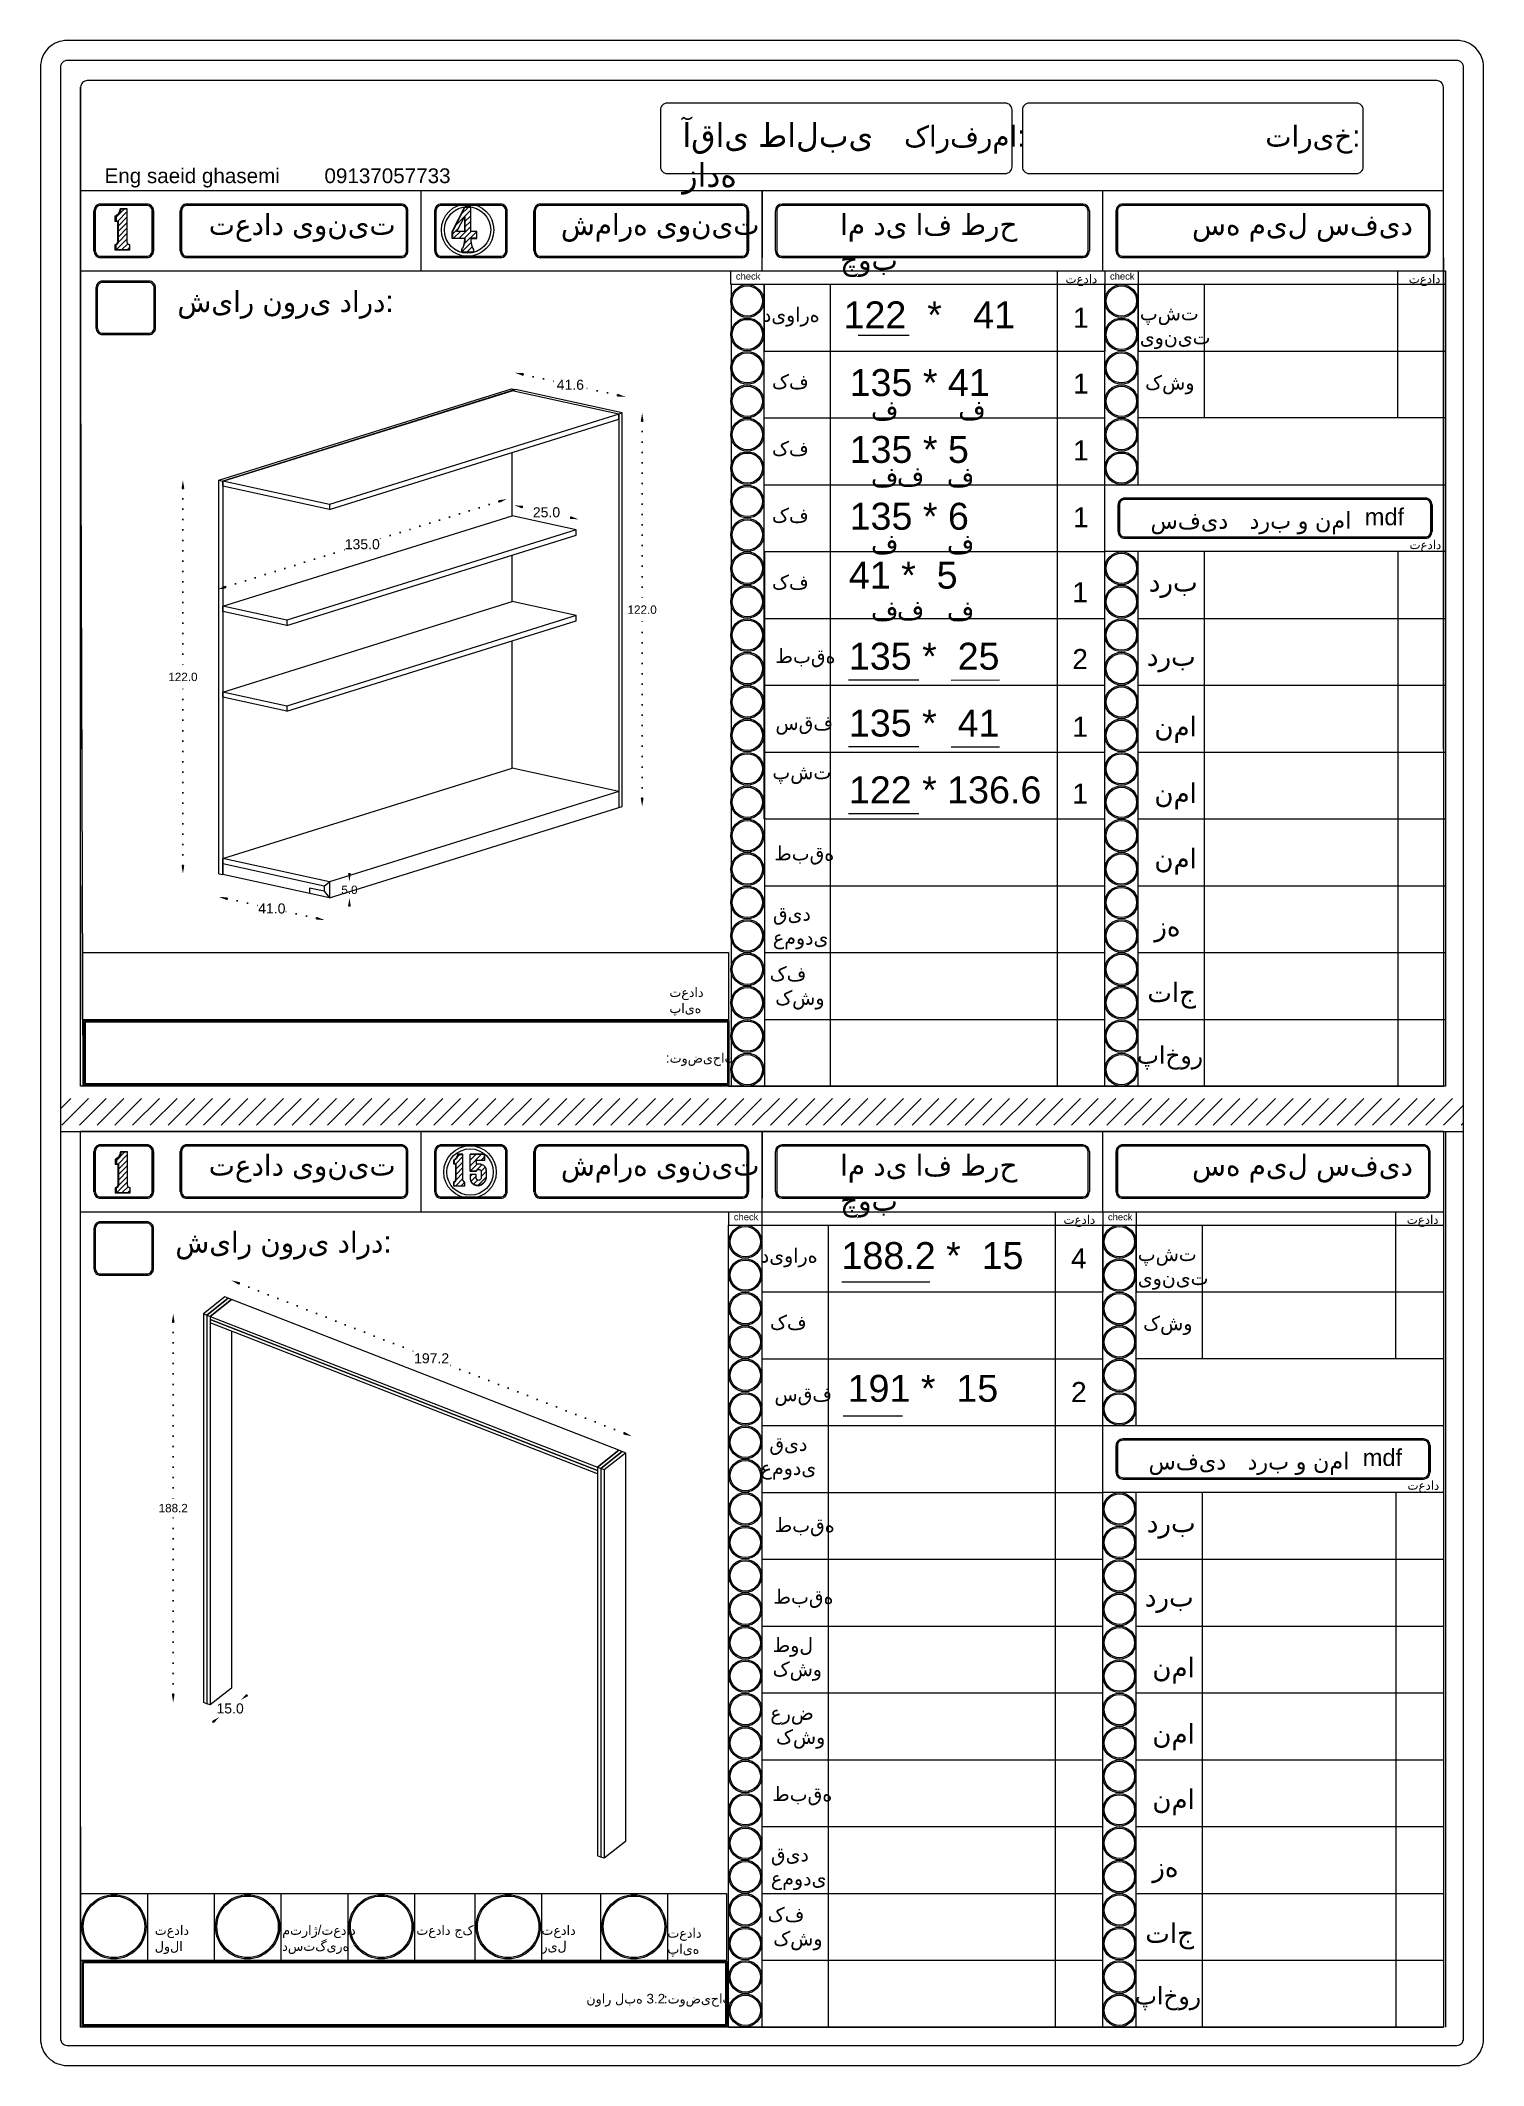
# Model space of a CAD drawing. Header units: inches. Extents: x 104 to 9740, y 936 to 6735.
# Drawn here: x 6996 to 7428, y 6129 to 6735 of the extents above; entities that cross this region are included whole.
import ezdxf

# ---------------------------------------------------------------- set-up
doc = ezdxf.new("R2010")
doc.units = ezdxf.units.IN
doc.header["$MEASUREMENT"] = 0
doc.linetypes.add('ACAD_ISO07W100', pattern=[3, 0, -3])
doc.styles.get("Standard").update_dxf_attribs({"font": 'arial.ttf'})
doc.dimstyles.new('Copy of Standard', dxfattribs={"dimtxt": 2.5, "dimasz": 2.5, "dimexe": 0.18, "dimexo": 0.0625, "dimgap": 0.09, "dimtad": 0, "dimtih": 1, "dimtoh": 1, "dimdec": 1, "dimzin": 0, "dimdsep": 46, "dimtxsty": 'Standard', "dimcen": 0.09, "dimse1": 1, "dimse2": 1, "dimadec": 0, "dimazin": 0, "dimtfac": 1, "dimtdec": 1, "dimtix": 1, "dimtofl": 0, "dimtmove": 0, "dimatfit": 3, "dimfxl": 1, "dimtolj": 1, "dimtzin": 0, "dimarcsym": 0})
doc.dimstyles.get("Standard").update_dxf_attribs({"dimtxt": 3, "dimasz": 2.5, "dimexe": 0.18, "dimexo": 0.0625, "dimgap": 0.09, "dimtad": 0, "dimtih": 1, "dimtoh": 1, "dimdec": 1, "dimzin": 0, "dimdsep": 46, "dimtxsty": 'Standard', "dimcen": 0.09, "dimse1": 1, "dimse2": 1, "dimadec": 0, "dimazin": 0, "dimtfac": 1, "dimtdec": 1, "dimtix": 1, "dimtofl": 0, "dimtmove": 0, "dimatfit": 0, "dimfxl": 1, "dimtolj": 1, "dimtzin": 0, "dimarcsym": 0})
pattern_1 = [(45, (6624.9613, 6942.3127), (-0.8148213, 0.8148213), [])]

msp = doc.modelspace()

# ---------------------------------------------------------------- texts
at = {"lineweight": 20, "attachment_point": 1}
for s, width, gutter_width, heights, insert, char_height in [('{\\fArial|b0|i0|c178|p34;آقای طالبی زاده}', 61.9241, 323.85, [0], (7188.65, 6709.89), 7.1441), ('{\\fArial|b0|i0|c178|p34;کارفرما:}', 0.2338, 164.79, [0], (7255.02, 6709.16), 6.3113), ('تاریخ:', 0.2338, 164.79, [0], (7363.15, 6709.16), 6.311), ('{\\fArial|b0|i0|c178|p34;Eng saeid ghasemi}', 79.2452, 164.79, [0], (7015.65, 6696.35), 4.4179), ('{\\fArial|b0|i0|c178|p34;09137057733 }', 65.4498, 164.79, [0], (7081.49, 6696.35), 4.4179), ('{\\fArial|b0|i0|c178|p34;تعداد یونیت}', 65.4498, 164.79, [0], (7046.85, 6682.76), 6.3113), ('{\\fArial|b0|i0|c178|p34;شماره یونیت}', 65.4498, 164.79, [0], (7152.28, 6682.76), 6.3113), ('{\\fArial|b0|i0|c178|p34;ام دی اف طرح چوب}', 65.4498, 164.79, [0], (7235.89, 6682.76), 6.3113), ('{\\fArial|b0|i0|c178|p34;سه میل سفید}', 65.4498, 164.79, [0], (7341.22, 6682.76), 6.3113), ('{\\fArial|b0|i0|c178|p34;شیار نوری دارد:}', 65.4498, 164.79, [0], (7037.46, 6659.72), 6.3113), ('{\\fArial|b0|i0|c178|p34;شیار نوری دارد:}', 65.4498, 164.79, [0], (7037.46, 6659.72), 6.3113), ('{\\fArial|b0|i0|c178|p34;check}', 65.4498, 164.79, [0], (7204.66, 6665.07), 2.0101), ('{\\fArial|b0|i0|c178|p34;تعداد }', 65.4498, 164.79, [0], (7303.33, 6664.66), 2.6665), ('{\\fArial|b0|i0|c178|p34;check}', 65.4498, 164.79, [0], (7316.66, 6665.07), 2.0101), ('{\\fArial|b0|i0|c178|p34;تعداد }', 10.9902, 164.79, [0], (7406.09, 6664.66), 2.6665), ('{\\fArial|b0|i0|c178|p34;دیواره }', 17.3175, 247.18, [0], (7212.73, 6654.74), 4.3074), ('{\\fArial|b0|i0|c178|p34;1}22  *   {\\fArial|b0|i0|c178|p34;41}', 61.9823, 462.54, [8.23], (7236.9, 6656.54), 8.0603), ('{\\fArial|b0|i0|c178|p34;1 }', 8.5903, 164.79, [0], (7305.61, 6654.67), 6), ('{\\fArial|b0|i0|c178|p34;پشت \\Pیونیت}', 19.3052, 247.18, [0], (7325.59, 6655.19), 4.3074), ('{\\fArial|b0|i0|c178|p34;13}5 * {\\fArial|b0|i0|c178|p34;41}', 65.2593, 462.54, [0], (7238.72, 6636.27), 8.0603), ('{\\fArial|b0|i0|c178|p34;کف }', 15.3367, 247.18, [0], (7215.47, 6634.73), 4.3074), ('1{\\fArial|b0|i0|c178|p34; }', 8.5903, 164.79, [0], (7305.61, 6634.95), 6), ('{\\fArial|b0|i0|c178|p34;کشو }', 17.7019, 247.18, [0], (7327.19, 6634.46), 4.3074), ('{\\fArial|b0|i0|c178|p34;ف}', 15.3157, 346.26, [0], (7245.1, 6627.15), 6.0339), ('{\\fArial|b0|i0|c178|p34;ف}', 15.3157, 346.26, [0], (7271.22, 6627.23), 6.0339), ('{\\fArial|b0|i0|c178|p34;کف }', 15.3367, 247.18, [0], (7215.47, 6614.73), 4.3074), ('{\\fArial|b0|i0|c178|p34;13}5 * 5', 65.2593, 462.54, [0], (7238.72, 6616.27), 8.0603), ('1{\\fArial|b0|i0|c178|p34; }', 8.5903, 164.79, [0], (7305.61, 6614.95), 6), ('{\\fArial|b0|i0|c178|p34;ف}', 15.3157, 346.26, [0], (7245.1, 6607.15), 6.0339), ('{\\fArial|b0|i0|c178|p34;ف}', 15.3157, 346.26, [0], (7252.85, 6607.38), 6.0339), ('{\\fArial|b0|i0|c178|p34;ف}', 15.3157, 346.26, [0], (7267.82, 6607.15), 6.0339), ('{\\fArial|b0|i0|c178|p34;کف }', 15.3367, 247.18, [0], (7215.47, 6594.73), 4.3074), ('{\\fArial|b0|i0|c178|p34;13}5 * 6', 65.2593, 462.54, [0], (7238.72, 6596.27), 8.0603), ('1{\\fArial|b0|i0|c178|p34; }', 8.5903, 164.79, [0], (7305.61, 6594.95), 6), ('{\\fArial|b0|i0|c178|p34;درب و نما}', 36.0682, 164.79, [0], (7358.42, 6593.57), 5.0582), ('mdf', 17.2431, 132.07, [0], (7392.93, 6594.62), 5.058), ('{\\fArial|b0|i0|c178|p34;سفید}', 37.9723, 164.79, [0], (7328.81, 6593.57), 5.0582), ('{\\fArial|b0|i0|c178|p34;ف}', 15.3157, 346.26, [0], (7245.1, 6587.15), 6.0339), ('{\\fArial|b0|i0|c178|p34;ف}', 15.3157, 346.26, [0], (7267.82, 6587.15), 6.0339), ('{\\fArial|b0|i0|c178|p34;تعداد }', 10.7715, 164.79, [0], (7406.31, 6585.09), 2.6665), ('41 *  5', 66.8047, 462.54, [8.24], (7238.48, 6578.64), 8.06), ('{\\fArial|b0|i0|c178|p34;کف }', 15.3367, 247.18, [0], (7215.47, 6574.73), 4.3074), ('1{\\fArial|b0|i0|c178|p34; }', 8.5903, 164.79, [0], (7305.38, 6572.51), 6), ('{\\fArial|b0|i0|c178|p34;درب}', 20.6748, 340.12, [0], (7328.28, 6575.65), 5.927), ('{\\fArial|b0|i0|c178|p34;ف}', 15.3157, 346.26, [0], (7245.1, 6567.15), 6.0339), ('{\\fArial|b0|i0|c178|p34;ف}', 15.3157, 346.26, [0], (7252.85, 6567.38), 6.0339), ('{\\fArial|b0|i0|c178|p34;ف}', 15.3157, 346.26, [0], (7267.82, 6567.15), 6.0339), ('{\\fArial|b0|i0|c178|p34;طبقه}', 14.1457, 164.79, [0], (7216.51, 6552.61), 4.3074), ('135 *  25', 66.8047, 462.54, [0], (7238.5, 6554.38), 8.06), ('2{\\fArial|b0|i0|c178|p34; }', 8.5903, 164.79, [0], (7305.38, 6552.51), 6), ('{\\fArial|b0|i0|c178|p34;درب}', 13.4202, 164.79, [0], (7327.7, 6553.44), 5.927), ('135 *  41', 66.8047, 462.54, [0], (7238.5, 6534.38), 8.06), ('{\\fArial|b0|i0|c178|p34;سقف}', 14.1457, 164.79, [0], (7216.51, 6532.61), 4.3074), ('1{\\fArial|b0|i0|c178|p34; }', 8.5903, 164.79, [0], (7305.38, 6532.24), 6), ('{\\fArial|b0|i0|c178|p34;نما}', 11.1787, 164.79, [0], (7329.94, 6532.27), 5.927), ('{\\fArial|b0|i0|c178|p34;پشت}', 18.5758, 164.79, [0], (7215.59, 6517.86), 4.3074), ('122 * 136.6', 66.8047, 462.54, [0], (7238.5, 6514.38), 8.0603), ('1{\\fArial|b0|i0|c178|p34; }', 8.5903, 164.79, [0], (7305.38, 6512.24), 6), ('{\\fArial|b0|i0|c178|p34;نما}', 11.1787, 164.79, [0], (7329.94, 6512.37), 5.927), ('{\\fArial|b0|i0|c178|p34;طبقه}', 14.2061, 164.79, [0], (7216.13, 6493.56), 4.3074), ('{\\fArial|b0|i0|c178|p34;نما}', 11.1787, 164.79, [0], (7329.94, 6492.84), 5.927), ('{\\fArial|b0|i0|c178|p34;قید \\Pعمودی}', 14.0099, 164.79, [0], (7215.74, 6475.54), 4.3074), ('{\\fArial|b0|i0|c178|p34;زه}', 11.2031, 164.79, [0], (7329.91, 6472.57), 5.927), ('{\\fArial|b0|i0|c178|p34;کف }\\P{\\fArial|b0|i0|c178|p34; کشو}', 17.5398, 164.79, [0], (7214.77, 6457.53), 4.3074), ('تعداد پایه', 17.7105, 164.79, [0], (7184.75, 6451.26), 2.872), ('{\\fArial|b0|i0|c178|p34;تاج}', 13.2883, 164.79, [0], (7327.83, 6452.76), 5.927), (':توضیحات', 65.4498, 164.79, [0], (7183.72, 6431.57), 2.872), ('{\\fArial|b0|i0|c178|p34;پاخور}', 12.8103, 147.32, [0], (7324.73, 6433.7), 5.2987), ('{\\fArial|b0|i0|c178|p34;تعداد یونیت}', 65.4498, 164.79, [0], (7046.85, 6401.25), 6.3113), ('{\\fArial|b0|i0|c178|p34;شماره یونیت}', 65.4498, 164.79, [0], (7152.28, 6401.25), 6.3113), ('ام دی اف طرح چوب', 65.4498, 164.79, [0], (7235.89, 6401.25), 6.3113), ('{\\fArial|b0|i0|c178|p34;سه میل سفید}', 65.4498, 164.79, [0], (7341.22, 6401.25), 6.3113), ('{\\fArial|b0|i0|c178|p34;check}', 8.1204, 164.79, [0], (7204.05, 6383.55), 2.0101), ('{\\fArial|b0|i0|c178|p34;تعداد }', 11.7486, 164.79, [0], (7302.73, 6383.14), 2.6665), ('{\\fArial|b0|i0|c178|p34;check}', 8.423, 164.79, [0], (7316.05, 6383.55), 2.0101), ('{\\fArial|b0|i0|c178|p34;تعداد }', 10.9902, 164.79, [0], (7405.49, 6383.14), 2.6665), ('{\\fArial|b0|i0|c178|p34;شیار نوری دارد:}', 65.4498, 164.79, [0], (7036.85, 6378.21), 6.3113), ('{\\fArial|b0|i0|c178|p34;شیار نوری دارد:}', 65.4498, 164.79, [0], (7036.85, 6378.21), 6.3113), ('188.2 *  15', 61.9823, 462.54, [8.23], (7236.29, 6375.02), 8.0603), ('{\\fArial|b0|i0|c178|p34;دیواره }', 17.3175, 247.18, [0], (7212.12, 6373.22), 4.3074), ('4 ', 8.5903, 164.79, [0], (7305, 6373.16), 6), ('{\\fArial|b0|i0|c178|p34;پشت \\Pیونیت}', 19.3052, 247.18, [0], (7324.98, 6373.67), 4.3074), ('{\\fArial|b0|i0|c178|p34;کف }', 15.3367, 247.18, [0], (7214.86, 6353.21), 4.3074), ('{\\fArial|b0|i0|c178|p34;کشو }', 17.7019, 247.18, [0], (7326.59, 6352.95), 4.3074), ('191 *  15', 66.8047, 462.54, [0], (7238.12, 6335.3), 8.06), ('2 ', 8.5903, 164.79, [0], (7305, 6333.16), 6), ('{\\fArial|b0|i0|c178|p34;سقف}', 20.995, 247.18, [0], (7216.22, 6331.74), 4.3074), ('\\pxqc;{\\fArial|b0|i0|c178|p34;قید\\Pعمودی  }', 21.1589, 247.18, [0], (7209.8, 6316.86), 4.3074), ('{\\fArial|b0|i0|c178|p34;سفید}', 37.9723, 164.79, [0], (7328.21, 6312.05), 5.0582), ('{\\fArial|b0|i0|c178|p34;درب و نما}', 36.0682, 164.79, [0], (7357.82, 6312.05), 5.0582), ('mdf', 17.2431, 132.07, [0], (7392.32, 6313.1), 5.058), ('{\\fArial|b0|i0|c178|p34;تعداد }', 10.7715, 164.79, [0], (7405.71, 6303.58), 2.6665), ('{\\fArial|b0|i0|c178|p34;طبقه}', 98.1747, 247.18, [0], (7216.27, 6292.55), 4.3074), ('{\\fArial|b0|i0|c178|p34;درب}', 20.6748, 340.12, [0], (7327.68, 6294.13), 5.927), ('{\\fArial|b0|i0|c178|p34;طبقه}', 14.1457, 164.79, [0], (7215.91, 6271.09), 4.3074), ('{\\fArial|b0|i0|c178|p34;درب}', 13.4202, 164.79, [0], (7327.09, 6271.92), 5.927), ('{\\fArial|b0|i0|c178|p34;طول \\Pکشو}', 17.6756, 164.79, [0], (7215.67, 6256.65), 4.3074), ('{\\fArial|b0|i0|c178|p34;نما}', 11.1787, 164.79, [0], (7329.33, 6250.75), 5.927), ('{\\fArial|b0|i0|c178|p34;عرض \\P کشو}', 18.5758, 164.79, [0], (7214.99, 6236.35), 4.3074), ('{\\fArial|b0|i0|c178|p34;نما}', 11.1787, 164.79, [0], (7329.33, 6230.86), 5.927), ('{\\fArial|b0|i0|c178|p34;طبقه}', 14.2061, 164.79, [0], (7215.53, 6212.04), 4.3074), ('{\\fArial|b0|i0|c178|p34;نما}', 11.1787, 164.79, [0], (7329.33, 6211.32), 5.927), ('{\\fArial|b0|i0|c178|p34;قید \\Pعمودی}', 14.0099, 164.79, [0], (7215.14, 6194.02), 4.3074), ('{\\fArial|b0|i0|c178|p34;زه}', 11.2031, 164.79, [0], (7329.31, 6191.05), 5.927), ('{\\fArial|b0|i0|c178|p34;کف }\\P{\\fArial|b0|i0|c178|p34; کشو}', 17.5398, 164.79, [0], (7214.17, 6176.01), 4.3074), ('تعداد لولا', 17.7752, 164.79, [0], (7030.7, 6170.58), 2.872), ('متراژ/تعداد\\Pدستگیره', 19.6171, 164.79, [0], (7068.86, 6170.59), 2.8716), ('تعداد جک', 17.466, 164.79, [0], (7109, 6170.59), 2.872), ('تعداد ریل', 17.6808, 164.79, [0], (7146.47, 6170.59), 2.872), ('تعداد پایه', 17.7105, 164.79, [0], (7184.15, 6169.74), 2.872), ('{\\fArial|b0|i0|c178|p34;تاج}', 13.2883, 164.79, [0], (7327.22, 6171.24), 5.927), ('{\\fArial|b0|i0|c178|p34;پاخور}', 12.8103, 147.32, [0], (7324.13, 6152.19), 5.2987), ('نوار لبه 3.2', 29.3601, 164.79, [0], (7159.89, 6150.05), 2.8716), (':توضیحات', 29.3601, 164.79, [0], (7183.12, 6150.05), 2.872)]:
    msp.add_mtext_dynamic_manual_height_columns(s, width=width, gutter_width=gutter_width, heights=heights, dxfattribs=dict(at, insert=insert, char_height=char_height))

# ---------------------------------------------------------------- blocks, each defined once
blk = doc.blocks.new('*D870')
at = {"color": 0, "linetype": 'ACAD_ISO07W100', "lineweight": -2, "transparency": 16777216}
for p, q in [((7039.12, 6600.53), (7039.12, 6545.52)), ((7039.12, 6487.77), (7039.12, 6542.78))]:
    blk.add_line(p, q, dxfattribs=at)
at = {"color": 0, "transparency": 16777216}
for points in [[(7038.7, 6600.53), (7039.53, 6600.53), (7039.12, 6603.03)], [(7038.7, 6487.77), (7039.53, 6487.77), (7039.12, 6485.27)]]:
    blk.add_solid(points, dxfattribs=at)
at = {"layer": 'Defpoints', "color": 0, "transparency": 16777216}
for p in [(7039.12, 6603.03), (7049.85, 6603.03), (7049.85, 6485.27)]:
    blk.add_point(p, dxfattribs=at)
at = {"color": 0, "lineweight": 20, "transparency": 16777216, "insert": (7039.12, 6544.15), "char_height": 2.5, "attachment_point": 5}
blk.add_mtext('\\A1;{\\fArial|b0|i0|c178|p34;122.0}', dxfattribs=at)
blk = doc.blocks.new('*D871')
at = {"color": 0, "linetype": 'ACAD_ISO07W100', "lineweight": -2, "transparency": 16777216}
for p, q in [((7052.36, 6477.78), (7061.69, 6475.74)), ((7079.1, 6471.94), (7069.77, 6473.98))]:
    blk.add_line(p, q, dxfattribs=at)
at = {"color": 0, "transparency": 16777216}
for points in [[(7052.44, 6478.19), (7052.27, 6477.38), (7049.91, 6478.32)], [(7079.19, 6472.35), (7079.01, 6471.53), (7081.54, 6471.41)]]:
    blk.add_solid(points, dxfattribs=at)
at = {"layer": 'Defpoints', "color": 0, "transparency": 16777216}
for p in [(7051.36, 6484.94, 17.29), (7082.99, 6478.03, 17.29), (7081.54, 6471.41)]:
    blk.add_point(p, dxfattribs=at)
at = {"color": 0, "lineweight": 20, "transparency": 16777216, "insert": (7065.73, 6474.86), "char_height": 3, "attachment_point": 5}
blk.add_mtext('\\A1;41.0', dxfattribs=at)
blk = doc.blocks.new('*D873')
at = {"color": 0, "linetype": 'ACAD_ISO07W100', "lineweight": -2, "transparency": 16777216}
for p, q in [((7140.97, 6634.66), (7150.93, 6632.48)), ((7169.22, 6628.49), (7159.26, 6630.66))]:
    blk.add_line(p, q, dxfattribs=at)
at = {"color": 0, "transparency": 16777216}
for points in [[(7141.06, 6635.07), (7140.88, 6634.25), (7138.53, 6635.19)], [(7169.31, 6628.89), (7169.13, 6628.08), (7171.67, 6627.95)]]:
    blk.add_solid(points, dxfattribs=at)
at = {"layer": 'Defpoints', "color": 0, "transparency": 16777216}
for p in [(7137.48, 6630.4, 17.29), (7138.53, 6635.19), (7170.62, 6623.16, 17.29)]:
    blk.add_point(p, dxfattribs=at)
at = {"color": 0, "lineweight": 20, "transparency": 16777216, "insert": (7155.1, 6631.57), "char_height": 3, "attachment_point": 5}
blk.add_mtext('\\A1;{\\fArial|b0|i0|c178|p34;41.6}', dxfattribs=at)
blk = doc.blocks.new('*D874')
at = {"color": 0, "linetype": 'ACAD_ISO07W100', "lineweight": -2, "transparency": 16777216}
for p, q in [((7140.81, 6594.98), (7143.79, 6594.33)), ((7155.1, 6591.85), (7152.13, 6592.5))]:
    blk.add_line(p, q, dxfattribs=at)
at = {"color": 0, "transparency": 16777216}
for points in [[(7140.9, 6595.38), (7140.72, 6594.57), (7138.37, 6595.51)], [(7155.19, 6592.26), (7155.02, 6591.45), (7157.55, 6591.32)]]:
    blk.add_solid(points, dxfattribs=at)
at = {"layer": 'Defpoints', "color": 0, "transparency": 16777216}
for p in [(7137.68, 6592.36, 17.29), (7156.86, 6588.17, 17.29), (7157.55, 6591.32)]:
    blk.add_point(p, dxfattribs=at)
at = {"color": 0, "lineweight": 20, "transparency": 16777216, "insert": (7147.96, 6593.41), "char_height": 3, "attachment_point": 5}
blk.add_mtext('\\A1;{\\fArial|b0|i0|c178|p34;25.0}', dxfattribs=at)
blk = doc.blocks.new('*D866')
at = {"color": 0, "linetype": 'ACAD_ISO07W100', "lineweight": -2, "transparency": 16777216}
for p, q in [((7088.97, 6485.35), (7088.97, 6487.85)), ((7088.97, 6475.53), (7088.97, 6473.03))]:
    blk.add_line(p, q, dxfattribs=at)
at = {"color": 0, "transparency": 16777216}
for points in [[(7088.55, 6485.35), (7089.39, 6485.35), (7088.97, 6482.85)], [(7088.55, 6475.53), (7089.39, 6475.53), (7088.97, 6478.03)]]:
    blk.add_solid(points, dxfattribs=at)
at = {"layer": 'Defpoints', "color": 0, "transparency": 16777216}
for p in [(7082.99, 6482.85), (7088.97, 6482.85), (7082.99, 6478.03)]:
    blk.add_point(p, dxfattribs=at)
at = {"color": 0, "lineweight": 20, "transparency": 16777216, "insert": (7088.97, 6480.44), "char_height": 2.5, "attachment_point": 5}
blk.add_mtext('\\A1;{\\fArial|b0|i0|c178|p34;5.0}', dxfattribs=at)
blk = doc.blocks.new('*D875')
at = {"color": 0, "linetype": 'ACAD_ISO07W100', "lineweight": -2, "transparency": 16777216}
for p, q in [((7176.6, 6620.66), (7176.6, 6565.65)), ((7176.6, 6507.9), (7176.6, 6562.92))]:
    blk.add_line(p, q, dxfattribs=at)
at = {"color": 0, "transparency": 16777216}
for points in [[(7176.18, 6620.66), (7177.02, 6620.66), (7176.6, 6623.16)], [(7176.18, 6507.9), (7177.02, 6507.9), (7176.6, 6505.4)]]:
    blk.add_solid(points, dxfattribs=at)
at = {"layer": 'Defpoints', "color": 0, "transparency": 16777216}
for p in [(7170.62, 6623.16), (7176.6, 6623.16), (7170.62, 6505.4)]:
    blk.add_point(p, dxfattribs=at)
at = {"color": 0, "lineweight": 20, "transparency": 16777216, "insert": (7176.6, 6564.28), "char_height": 2.5, "attachment_point": 5}
blk.add_mtext('\\A1;122.0', dxfattribs=at)
blk = doc.blocks.new('*D876')
at = {"color": 0, "linetype": 'ACAD_ISO07W100', "lineweight": -2, "transparency": 16777216}
for p, q in [((7133.73, 6596.64), (7098.01, 6585.48)), ((7051.89, 6571.08), (7087.62, 6582.23))]:
    blk.add_line(p, q, dxfattribs=at)
at = {"color": 0, "transparency": 16777216}
for points in [[(7133.6, 6597.04), (7133.85, 6596.24), (7136.11, 6597.38)], [(7051.77, 6571.47), (7052.02, 6570.68), (7049.51, 6570.33)]]:
    blk.add_solid(points, dxfattribs=at)
at = {"layer": 'Defpoints', "color": 0, "transparency": 16777216}
for p in [(7137.68, 6592.36, 17.29), (7049.51, 6570.33), (7051.08, 6565.31, 17.29)]:
    blk.add_point(p, dxfattribs=at)
at = {"color": 0, "lineweight": 20, "transparency": 16777216, "insert": (7092.81, 6583.86), "char_height": 3, "attachment_point": 5}
blk.add_mtext('\\A1;{\\fArial|b0|i0|c178|p34;135.0}', dxfattribs=at)
blk = doc.blocks.new('*D879')
at = {"color": 0, "linetype": 'ACAD_ISO07W100', "lineweight": -2, "transparency": 16777216}
for p, q in [((7036.21, 6351.06), (7036.21, 6296.78)), ((7036.21, 6239.76), (7036.21, 6294.04))]:
    blk.add_line(p, q, dxfattribs=at)
at = {"color": 0, "transparency": 16777216}
for points in [[(7035.79, 6351.06), (7036.62, 6351.06), (7036.21, 6353.56)], [(7035.79, 6239.76), (7036.62, 6239.76), (7036.21, 6237.26)]]:
    blk.add_solid(points, dxfattribs=at)
at = {"layer": 'Defpoints', "color": 0, "transparency": 16777216}
for p in [(7045.3, 6353.56), (7036.21, 6237.26), (7045.3, 6237.26)]:
    blk.add_point(p, dxfattribs=at)
at = {"color": 0, "lineweight": 20, "transparency": 16777216, "insert": (7036.21, 6295.41), "char_height": 2.5, "attachment_point": 5}
blk.add_mtext('\\A1;188.2', dxfattribs=at)
blk = doc.blocks.new('*D877')
at = {"color": 0, "linetype": 'ACAD_ISO07W100', "lineweight": -2, "transparency": 16777216}
for p, q in [((7058.42, 6239.52), (7060.39, 6241.06)), ((7048.08, 6231.39), (7046.12, 6229.84))]:
    blk.add_line(p, q, dxfattribs=at)
at = {"color": 0, "transparency": 16777216}
for points in [[(7058.16, 6239.84), (7058.68, 6239.19), (7056.45, 6237.97)], [(7047.82, 6231.72), (7048.34, 6231.06), (7050.05, 6232.93)]]:
    blk.add_solid(points, dxfattribs=at)
at = {"layer": 'Defpoints', "color": 0, "transparency": 16777216}
for p in [(7047.24, 6236.5), (7053.65, 6241.54), (7050.05, 6232.93)]:
    blk.add_point(p, dxfattribs=at)
at = {"color": 0, "lineweight": 20, "transparency": 16777216, "insert": (7053.25, 6235.45), "char_height": 3, "attachment_point": 5}
blk.add_mtext('\\A1;15.0', dxfattribs=at)
blk = doc.blocks.new('*D878')
at = {"color": 0, "linetype": 'ACAD_ISO07W100', "lineweight": -2, "transparency": 16777216}
for p, q in [((7055.96, 6362.65), (7109.4, 6341.86)), ((7171.18, 6317.83), (7117.74, 6338.62))]:
    blk.add_line(p, q, dxfattribs=at)
at = {"color": 0, "transparency": 16777216}
for points in [[(7056.11, 6363.04), (7055.81, 6362.26), (7053.63, 6363.55)], [(7171.33, 6318.22), (7171.03, 6317.44), (7173.51, 6316.92)]]:
    blk.add_solid(points, dxfattribs=at)
at = {"layer": 'Defpoints', "color": 0, "transparency": 16777216}
for p in [(7051.7, 6358.6), (7173.51, 6316.92), (7171.59, 6311.97)]:
    blk.add_point(p, dxfattribs=at)
at = {"color": 0, "lineweight": 20, "transparency": 16777216, "insert": (7113.57, 6340.24), "char_height": 3, "attachment_point": 5}
blk.add_mtext('\\A1;197.2', dxfattribs=at)

# ---------------------------------------------------------------- dimensions: what is measured, and where the dimension line sits
at = {"lineweight": 20}
for p1, p2, distance, text, picture, middle in [((7170.62, 6623.16, 17.29), (7137.48, 6630.4, 17.29), -4.9, '{\\fArial|b0|i0|c178|p34;41.6}', '*D873', (7155.1, 6631.57)), ((7137.68, 6592.36, 17.29), (7051.08, 6565.31, 17.29), -5.26, '{\\fArial|b0|i0|c178|p34;135.0}', '*D876', (7092.81, 6583.86)), ((7137.68, 6592.36, 17.29), (7156.86, 6588.17, 17.29), 3.22, '{\\fArial|b0|i0|c178|p34;25.0}', '*D874', (7147.96, 6593.41)), ((7051.36, 6484.94, 17.29), (7082.99, 6478.03, 17.29), -6.78, '41.0', '*D871', (7065.73, 6474.86)), ((7051.7, 6358.6), (7171.59, 6311.97), 5.32, '197.2', '*D878', (7113.57, 6340.24)), ((7053.65, 6241.54), (7047.24, 6236.5), 4.54, '15.0', '*D877', (7053.25, 6235.45))]:
    dim = msp.add_aligned_dim(p1=p1, p2=p2, distance=distance, text=text, dimstyle='Standard', dxfattribs=at)
    dim.commit()
    dim.dimension.update_dxf_attribs({"geometry": picture, "text_midpoint": middle})
for base, p1, p2, angle, text, picture, middle in [((7176.6, 6623.16, 17.29), (7170.62, 6505.4, 17.29), (7170.62, 6623.16, 17.29), 270, '122.0', '*D875', (7176.6, 6564.28, 17.29)), ((7039.12, 6603.03, 17.29), (7049.85, 6485.27, 17.29), (7049.85, 6603.03, 17.29), 270, '{\\fArial|b0|i0|c178|p34;122.0}', '*D870', (7039.12, 6544.15, 17.29)), ((7088.97, 6482.85, 17.29), (7082.99, 6478.03, 17.29), (7082.99, 6482.85, 17.29), 270, '{\\fArial|b0|i0|c178|p34;5.0}', '*D866', (7088.97, 6480.44, 17.29)), ((7036.21, 6237.26), (7045.3, 6353.56), (7045.3, 6237.26), 90, '188.2', '*D879', (7036.21, 6295.41))]:
    dim = msp.add_linear_dim(base=base, p1=p1, p2=p2, angle=angle, text=text, dimstyle='Copy of Standard', dxfattribs=at)
    dim.commit()
    dim.dimension.update_dxf_attribs({"geometry": picture, "text_midpoint": middle})

# ---------------------------------------------------------------- hatches: boundary and pattern name
at = {"lineweight": 20}
h = msp.add_hatch(dxfattribs=at)
h.set_pattern_fill('ANSI31', color=256, scale=9.218651)
h.set_pattern_definition([(45, (6273.2177, 7223.2456), (-0.8148213, 0.8148213), [])])
h.paths.add_polyline_path([(7022.98, 6673.49), (7022.89, 6673.54), (7022.81, 6673.59), (7022.73, 6673.65), (7022.66, 6673.73), (7022.6, 6673.81), (7022.55, 6673.89), (7022.51, 6673.98), (7022.48, 6674.08), (7022.46, 6674.18), (7022.46, 6674.28), (7022.46, 6684.2), (7020.59, 6684.2), (7020.57, 6683.97), (7020.52, 6683.74), (7020.45, 6683.52), (7020.36, 6683.3), (7020.26, 6683.09), (7020.14, 6682.89), (7020, 6682.71), (7019.84, 6682.53), (7019.67, 6682.37), (7019.49, 6682.23), (7019.3, 6682.1), (7019.09, 6681.99), (7019.09, 6680.58), (7019.5, 6680.58), (7019.8, 6680.56), (7019.8, 6674.32), (7019.79, 6674.22), (7019.77, 6674.13), (7019.74, 6674.03), (7019.69, 6673.95), (7019.64, 6673.86), (7019.58, 6673.79), (7019.52, 6673.72), (7019.44, 6673.65), (7019.36, 6673.6), (7019.27, 6673.55), (7019.18, 6673.52), (7019.09, 6673.49), (7019.09, 6672.06), (7023.18, 6672.06), (7023.18, 6673.44), (7023.08, 6673.46)])
h = msp.add_hatch(dxfattribs=at)
h.set_pattern_fill('ANSI31', color=256, scale=9.218651)
h.set_pattern_definition([(45, (6429.6174, 7223.4228), (-0.8148213, 0.8148213), [])])
h.paths.add_polyline_path([(7125.28, 6684.75), (7123.54, 6684.75), (7119.8, 6677.47), (7119.8, 6675.43), (7123.54, 6675.43), (7123.54, 6675.13), (7123.53, 6674.86), (7123.51, 6674.6), (7123.48, 6674.34), (7123.44, 6674.09), (7123.38, 6673.83), (7123.31, 6673.58), (7123.23, 6673.33), (7123.14, 6673.08), (7123.03, 6672.84), (7122.92, 6672.61), (7122.79, 6672.38), (7122.65, 6672.16), (7122.65, 6671.37), (7126.07, 6671.37), (7126.07, 6672.1), (7125.95, 6672.36), (7125.83, 6672.62), (7125.73, 6672.89), (7125.64, 6673.16), (7125.55, 6673.43), (7125.48, 6673.71), (7125.42, 6673.98), (7125.37, 6674.27), (7125.33, 6674.55), (7125.3, 6674.83), (7125.28, 6675.12), (7125.28, 6675.43), (7127.07, 6675.43), (7127.07, 6677.47), (7125.28, 6677.47)])
h.paths.add_polyline_path([(7123.49, 6682.04), (7123.54, 6682), (7123.54, 6677.47), (7123.49, 6677.47), (7121.1, 6677.47)], flags=16)
h = msp.add_hatch(dxfattribs=at)
h.set_pattern_fill('ANSI31', color=256, scale=30)
h.set_pattern_definition([(45, (4800.2597, 6121.906), (-2.6516504, 2.6516504), [])])
h.paths.add_polyline_path([(7422.48, 6418), (7002.48, 6418), (7002.48, 6410), (7422.48, 6410)])
h = msp.add_hatch(dxfattribs=at)
h.set_pattern_fill('ANSI31', color=256, scale=9.218651)
h.set_pattern_definition([(45, (6273.3223, 6941.0301), (-0.8148213, 0.8148213), [])])
h.paths.add_polyline_path([(7023.09, 6391.28), (7023, 6391.32), (7022.91, 6391.38), (7022.84, 6391.44), (7022.77, 6391.51), (7022.7, 6391.59), (7022.65, 6391.68), (7022.61, 6391.77), (7022.58, 6391.86), (7022.57, 6391.96), (7022.56, 6392.06), (7022.56, 6401.99), (7020.7, 6401.99), (7020.67, 6401.76), (7020.62, 6401.53), (7020.56, 6401.3), (7020.47, 6401.09), (7020.36, 6400.88), (7020.24, 6400.68), (7020.1, 6400.49), (7019.95, 6400.32), (7019.78, 6400.16), (7019.6, 6400.01), (7019.4, 6399.88), (7019.2, 6399.77), (7019.2, 6398.36), (7019.6, 6398.36), (7019.91, 6398.34), (7019.91, 6392.1), (7019.9, 6392), (7019.87, 6391.91), (7019.84, 6391.82), (7019.8, 6391.73), (7019.75, 6391.65), (7019.69, 6391.57), (7019.62, 6391.5), (7019.55, 6391.44), (7019.46, 6391.38), (7019.38, 6391.34), (7019.29, 6391.3), (7019.2, 6391.27), (7019.2, 6389.85), (7023.28, 6389.85), (7023.28, 6391.23), (7023.18, 6391.25)])
h = msp.add_hatch(dxfattribs=at)
h.set_pattern_fill('ANSI31', color=256, scale=9.218651)
h.set_pattern_definition(pattern_1)
h.paths.add_polyline_path([(7123.36, 6393.01), (7123.29, 6393.04), (7123.23, 6393.08), (7123.17, 6393.13), (7123.11, 6393.19), (7123.07, 6393.25), (7123.03, 6393.32), (7123, 6393.39), (7122.97, 6393.46), (7122.96, 6393.54), (7122.96, 6393.61), (7122.96, 6401.25), (7121.52, 6401.25), (7121.5, 6401.07), (7121.46, 6400.9), (7121.41, 6400.73), (7121.35, 6400.56), (7121.27, 6400.4), (7121.17, 6400.24), (7121.06, 6400.1), (7120.94, 6399.97), (7120.81, 6399.84), (7120.67, 6399.73), (7120.52, 6399.63), (7120.37, 6399.55), (7120.37, 6398.46), (7120.68, 6398.46), (7120.92, 6398.45), (7120.92, 6393.64), (7120.91, 6393.57), (7120.89, 6393.5), (7120.86, 6393.42), (7120.83, 6393.36), (7120.79, 6393.29), (7120.74, 6393.23), (7120.69, 6393.18), (7120.64, 6393.13), (7120.57, 6393.09), (7120.51, 6393.05), (7120.44, 6393.03), (7120.37, 6393.01), (7120.37, 6391.91), (7123.51, 6391.91), (7123.51, 6392.97), (7123.44, 6392.99)])
h = msp.add_hatch(dxfattribs=at)
h.set_pattern_fill('ANSI31', color=256, scale=9.218651)
h.set_pattern_definition(pattern_1)
h.paths.add_polyline_path([(7129.43, 6397.66), (7129.26, 6397.85), (7129.06, 6398.02), (7128.84, 6398.16), (7128.61, 6398.27), (7128.41, 6398.34), (7128.17, 6398.39), (7127.9, 6398.41), (7126.88, 6398.41), (7126.88, 6399.4), (7129.35, 6399.4), (7129.35, 6401.3), (7125.13, 6401.3), (7125.13, 6396.21), (7126.88, 6396.21), (7126.94, 6396.37), (7127.04, 6396.5), (7127.16, 6396.61), (7127.31, 6396.7), (7127.47, 6396.75), (7127.65, 6396.77), (7127.83, 6396.75), (7127.99, 6396.69), (7128.14, 6396.61), (7128.26, 6396.5), (7128.36, 6396.36), (7128.43, 6396.21), (7128.43, 6394.27), (7128.4, 6394.07), (7128.33, 6393.88), (7128.21, 6393.73), (7128.05, 6393.61), (7127.86, 6393.53), (7127.67, 6393.5), (7127.47, 6393.53), (7127.28, 6393.61), (7127.11, 6393.74), (7126.98, 6393.91), (7126.9, 6394.09), (7126.88, 6394.29), (7126.88, 6395.24), (7125.13, 6395.24), (7125.13, 6394.27), (7125.15, 6393.95), (7125.22, 6393.64), (7125.31, 6393.38), (7125.45, 6393.1), (7125.62, 6392.84), (7125.83, 6392.61), (7126.07, 6392.41), (7126.33, 6392.24), (7126.62, 6392.11), (7126.92, 6392.02), (7127.22, 6391.97), (7127.53, 6391.95), (7127.83, 6392.01), (7128.11, 6392.1), (7128.38, 6392.22), (7128.64, 6392.36), (7128.88, 6392.53), (7129.1, 6392.73), (7129.3, 6392.95), (7129.48, 6393.19), (7129.63, 6393.45), (7129.75, 6393.72), (7129.84, 6394), (7129.9, 6394.29), (7129.9, 6396.21), (7129.9, 6396.47), (7129.87, 6396.73), (7129.8, 6396.98), (7129.71, 6397.22), (7129.58, 6397.45)])

# ---------------------------------------------------------------- linework, layer by layer
for p, q in [((7008.48, 6421.65), (7008.48, 6720.62)), ((7416.48, 6689.65), (7008.48, 6689.65)), ((7008.48, 6510.66), (7008.48, 6689.65)), ((7028.32, 6685.65), (7014.48, 6685.65)), ((7104.48, 6685.65), (7040.32, 6685.65)), ((7110.48, 6665.65), (7110.48, 6689.65)), ((7134.19, 6685.65), (7116.48, 6685.65)), ((7123.54, 6684.75), (7125.28, 6684.75)), ((7206.48, 6685.65), (7146.19, 6685.65)), ((7212.48, 6665.65), (7212.48, 6689.65)), ((7212.48, 6689.65), (7212.48, 6669.65)), ((7308.48, 6685.65), (7218.48, 6685.65)), ((7314.48, 6665.65), (7314.48, 6689.65)), ((7410.48, 6685.65), (7320.48, 6685.65)), ((7012.48, 6671.65), (7012.48, 6683.65)), ((7019.09, 6681.99), (7019.09, 6680.58)), ((7030.32, 6683.65), (7030.32, 6671.65)), ((7038.32, 6671.65), (7038.32, 6683.65)), ((7106.48, 6671.65), (7106.48, 6683.65)), ((7114.48, 6683.65), (7114.48, 6671.65)), ((7123.49, 6677.47), (7123.49, 6682.04)), ((7136.19, 6671.65), (7136.19, 6683.65)), ((7144.19, 6671.65), (7144.19, 6683.65)), ((7208.48, 6683.65), (7208.48, 6671.65)), ((7216.48, 6671.65), (7216.48, 6683.65)), ((7310.48, 6683.65), (7310.48, 6671.65)), ((7318.48, 6671.65), (7318.48, 6683.65)), ((7412.48, 6671.65), (7412.48, 6683.65)), ((7019.09, 6672.06), (7023.18, 6672.06)), ((7014.48, 6669.65), (7028.32, 6669.65)), ((7104.48, 6669.65), (7040.32, 6669.65)), ((7116.48, 6669.65), (7134.19, 6669.65)), ((7206.48, 6669.65), (7146.19, 6669.65)), ((7218.48, 6669.65), (7308.48, 6669.65)), ((7320.48, 6669.65), (7410.48, 6669.65)), ((7416.48, 6669.65), (7416.48, 6421.65)), ((7008.48, 6665.65), (7416.48, 6665.65)), ((7203.08, 6665.65), (7203.08, 6661.65)), ((7203.08, 6661.65), (7417.08, 6661.65)), ((7203.35, 6421.65), (7203.35, 6661.65)), ((7213.08, 6505.65), (7213.08, 6661.65)), ((7213.08, 6501.65), (7213.08, 6661.65)), ((7213.08, 6661.65), (7213.08, 6641.65)), ((7232.89, 6661.65), (7232.89, 6421.65)), ((7300.91, 6421.65), (7300.91, 6665.65)), ((7315.08, 6665.65), (7315.08, 6641.65)), ((7315.08, 6505.65), (7315.08, 6661.65)), ((7315.08, 6421.65), (7315.08, 6661.65)), ((7325.08, 6665.65), (7325.08, 6641.65)), ((7325.08, 6621.65), (7325.08, 6661.65)), ((7325.08, 6601.65), (7325.08, 6661.65)), ((7325.08, 6601.65), (7325.08, 6661.65)), ((7325.08, 6661.65), (7325.08, 6641.65)), ((7344.89, 6661.65), (7344.89, 6621.65)), ((7402.86, 6621.65), (7402.86, 6665.65)), ((7241.24, 6646.4), (7256.57, 6646.4)), ((7213.08, 6641.65), (7315.08, 6641.65)), ((7325.08, 6641.65), (7417.08, 6641.65)), ((7213.08, 6621.65), (7315.08, 6621.65)), ((7417.08, 6621.65), (7325.08, 6621.65)), ((7417.08, 6621.65), (7397.08, 6621.65)), ((7213.08, 6601.65), (7417.08, 6601.65)), ((7319.08, 6587.65), (7319.08, 6595.65)), ((7411.08, 6597.65), (7321.08, 6597.65)), ((7413.08, 6595.65), (7413.08, 6587.65)), ((7213.08, 6581.65), (7315.08, 6581.65)), ((7213.35, 6421.65), (7213.35, 6581.65)), ((7417.08, 6581.65), (7315.08, 6581.65)), ((7411.08, 6585.65), (7321.08, 6585.65)), ((7325.08, 6421.65), (7325.08, 6581.65)), ((7344.89, 6581.65), (7344.89, 6481.65)), ((7402.86, 6581.65), (7402.86, 6421.65)), ((7213.08, 6561.65), (7315.08, 6561.65)), ((7213.08, 6561.65), (7232.89, 6561.65)), ((7213.08, 6561.65), (7315.08, 6561.65)), ((7281.6, 6561.65), (7315.08, 6561.65)), ((7325.08, 6561.65), (7417.08, 6561.65)), ((7344.89, 6561.65), (7344.89, 6461.65)), ((7213.08, 6541.65), (7232.89, 6541.65)), ((7213.08, 6541.65), (7315.08, 6541.65)), ((7259.38, 6543.22), (7238.42, 6543.22)), ((7269.13, 6543.22), (7283.53, 6543.27)), ((7325.08, 6541.65), (7417.08, 6541.65)), ((7325.08, 6541.65), (7417.08, 6541.65)), ((7344.89, 6541.65), (7344.89, 6441.65)), ((7213.08, 6521.65), (7315.08, 6521.65)), ((7259.38, 6523.22), (7238.42, 6523.22)), ((7269.13, 6523.22), (7283.53, 6523.27)), ((7325.08, 6521.65), (7417.08, 6521.65)), ((7344.89, 6521.65), (7344.89, 6421.65)), ((7259.38, 6503.22), (7238.42, 6503.22)), ((7213.08, 6501.65), (7315.08, 6501.65)), ((7300.91, 6501.65), (7315.08, 6501.65)), ((7325.08, 6501.65), (7417.08, 6501.65)), ((7008.48, 6481.65), (7008.48, 6441.65)), ((7081.39, 6481.57, 17.29), (7082.99, 6482.85, 17.29)), ((7081.39, 6480.01, 17.29), (7082.99, 6478.03, 17.29)), ((7213.08, 6481.65), (7315.08, 6481.65)), ((7300.91, 6481.65), (7315.08, 6481.65)), ((7325.08, 6481.65), (7417.08, 6481.65)), ((7325.08, 6481.65), (7417.08, 6481.65)), ((7009.08, 6461.65), (7202.46, 6461.65)), ((7202.46, 6461.65), (7202.46, 6441.65)), ((7213.08, 6461.65), (7315.08, 6461.65)), ((7213.08, 6461.65), (7315.08, 6461.65)), ((7300.91, 6461.65), (7315.08, 6461.65)), ((7325.08, 6461.65), (7417.08, 6461.65)), ((7325.08, 6461.65), (7417.08, 6461.65)), ((7009.08, 6441.65), (7202.46, 6441.65)), ((7213.08, 6441.65), (7315.08, 6441.65)), ((7213.08, 6441.65), (7315.08, 6441.65)), ((7300.91, 6441.65), (7315.08, 6441.65)), ((7325.08, 6441.65), (7417.08, 6441.65)), ((7325.08, 6441.65), (7417.08, 6441.65)), ((7202.48, 6421.65), (7008.48, 6421.65)), ((7202.48, 6421.65), (7314.48, 6421.65)), ((7202.48, 6421.65), (7416.48, 6421.65)), ((7203.08, 6421.65), (7315.08, 6421.65)), ((7002.48, 6408.13), (7422.48, 6408.13)), ((7416.48, 6408.13), (7008.48, 6408.13)), ((7008.48, 6140.13), (7008.48, 6408.13)), ((7416.48, 6408.13), (7008.48, 6408.13)), ((7008.48, 6140.13), (7008.48, 6408.13)), ((7110.48, 6384.13), (7110.48, 6408.13)), ((7212.48, 6384.13), (7212.48, 6408.13)), ((7212.48, 6408.13), (7212.48, 6388.13)), ((7314.48, 6384.13), (7314.48, 6408.13)), ((7416.48, 6408.13), (7416.48, 6140.13)), ((7417.08, 6408.13), (7417.08, 6140.13)), ((7012.48, 6390.13), (7012.48, 6402.13)), ((7028.32, 6404.13), (7014.48, 6404.13)), ((7019.2, 6399.77), (7019.2, 6398.36)), ((7030.32, 6402.13), (7030.32, 6390.13)), ((7038.32, 6390.13), (7038.32, 6402.13)), ((7104.48, 6404.13), (7040.32, 6404.13)), ((7106.48, 6390.13), (7106.48, 6402.13)), ((7114.48, 6402.13), (7114.48, 6390.13)), ((7134.19, 6404.13), (7116.48, 6404.13)), ((7120.37, 6399.55), (7120.37, 6398.46)), ((7126.9, 6399.4), (7126.9, 6398.43)), ((7129.35, 6401.3), (7129.35, 6399.4)), ((7136.19, 6390.13), (7136.19, 6402.13)), ((7144.19, 6390.13), (7144.19, 6402.13)), ((7206.48, 6404.13), (7146.19, 6404.13)), ((7208.48, 6402.13), (7208.48, 6390.13)), ((7216.48, 6390.13), (7216.48, 6402.13)), ((7308.48, 6404.13), (7218.48, 6404.13)), ((7310.48, 6402.13), (7310.48, 6390.13)), ((7318.48, 6390.13), (7318.48, 6402.13)), ((7410.48, 6404.13), (7320.48, 6404.13)), ((7412.48, 6390.13), (7412.48, 6402.13)), ((7125.13, 6396.21), (7126.88, 6396.21)), ((7127.28, 6393.61), (7127.13, 6393.73)), ((7127.47, 6393.53), (7127.28, 6393.61)), ((7127.67, 6393.5), (7127.47, 6393.53)), ((7127.67, 6396.76), (7127.83, 6396.75)), ((7127.86, 6393.53), (7127.67, 6393.5)), ((7127.83, 6396.75), (7127.99, 6396.69)), ((7128.05, 6393.61), (7127.86, 6393.53)), ((7127.99, 6396.69), (7128.14, 6396.61)), ((7128.21, 6393.73), (7128.05, 6393.61)), ((7128.14, 6396.61), (7128.26, 6396.5)), ((7128.33, 6393.88), (7128.21, 6393.73)), ((7128.26, 6396.5), (7128.36, 6396.36)), ((7128.4, 6394.07), (7128.33, 6393.88)), ((7128.36, 6396.36), (7128.43, 6396.21)), ((7128.43, 6394.27), (7128.4, 6394.07)), ((7128.43, 6396.21), (7128.43, 6394.27)), ((7014.48, 6388.13), (7028.32, 6388.13)), ((7019.2, 6389.85), (7023.28, 6389.85)), ((7104.48, 6388.13), (7040.32, 6388.13)), ((7116.48, 6388.13), (7134.19, 6388.13)), ((7120.37, 6391.91), (7123.51, 6391.91)), ((7206.48, 6388.13), (7146.19, 6388.13)), ((7218.48, 6388.13), (7308.48, 6388.13)), ((7320.48, 6388.13), (7410.48, 6388.13)), ((7008.48, 6384.13), (7416.48, 6384.13)), ((7008.48, 6384.13), (7416.48, 6384.13)), ((7202.48, 6384.13), (7202.48, 6380.13)), ((7212.48, 6140.13), (7212.48, 6384.13)), ((7300.3, 6140.13), (7300.3, 6384.13)), ((7314.48, 6384.13), (7314.48, 6360.13)), ((7324.48, 6384.13), (7324.48, 6360.13)), ((7402.26, 6340.13), (7402.26, 6384.13)), ((7202.48, 6380.13), (7416.48, 6380.13)), ((7202.48, 6140.13), (7202.48, 6380.13)), ((7232.29, 6380.13), (7232.29, 6140.13)), ((7314.48, 6224.13), (7314.48, 6380.13)), ((7314.48, 6140.13), (7314.48, 6380.13)), ((7324.48, 6320.13), (7324.48, 6380.13)), ((7324.48, 6320.13), (7324.48, 6380.13)), ((7324.48, 6380.13), (7324.48, 6360.13)), ((7344.29, 6380.13), (7344.29, 6340.13)), ((7236.4, 6363.17), (7262.73, 6363.17)), ((7212.48, 6360.13), (7314.48, 6360.13)), ((7324.48, 6360.13), (7416.48, 6360.13)), ((7212.48, 6340.13), (7314.48, 6340.13)), ((7416.48, 6340.13), (7324.48, 6340.13)), ((7416.48, 6340.13), (7396.48, 6340.13)), ((7236.82, 6323.06), (7254.54, 6323.06)), ((7212.48, 6320.13), (7416.48, 6320.13)), ((7410.48, 6316.13), (7320.48, 6316.13)), ((7318.48, 6306.13), (7318.48, 6314.13)), ((7412.48, 6314.13), (7412.48, 6306.13)), ((7410.48, 6304.13), (7320.48, 6304.13)), ((7212.48, 6300.13), (7314.48, 6300.13)), ((7416.48, 6300.13), (7314.48, 6300.13)), ((7324.48, 6140.13), (7324.48, 6300.13)), ((7344.29, 6300.13), (7344.29, 6140.13)), ((7402.26, 6300.13), (7402.26, 6140.13)), ((7212.48, 6280.13), (7314.48, 6280.13)), ((7212.48, 6280.13), (7232.29, 6280.13)), ((7212.48, 6280.13), (7314.48, 6280.13)), ((7280.99, 6280.13), (7314.48, 6280.13)), ((7324.48, 6280.13), (7416.48, 6280.13)), ((7212.48, 6260.13), (7232.29, 6260.13)), ((7212.48, 6260.13), (7314.48, 6260.13)), ((7324.48, 6260.13), (7416.48, 6260.13)), ((7324.48, 6260.13), (7416.48, 6260.13)), ((7212.48, 6240.13), (7314.48, 6240.13)), ((7324.48, 6240.13), (7416.48, 6240.13)), ((7212.48, 6220.13), (7314.48, 6220.13)), ((7300.3, 6220.13), (7314.48, 6220.13)), ((7324.48, 6220.13), (7416.48, 6220.13)), ((7008.48, 6200.13), (7008.48, 6160.13)), ((7008.48, 6200.13), (7008.48, 6160.13)), ((7008.48, 6200.13), (7008.48, 6160.13)), ((7212.48, 6200.13), (7314.48, 6200.13)), ((7300.3, 6200.13), (7314.48, 6200.13)), ((7324.48, 6200.13), (7416.48, 6200.13)), ((7324.48, 6200.13), (7416.48, 6200.13)), ((7008.48, 6180.13), (7201.86, 6180.13)), ((7028.48, 6180.13), (7028.48, 6160.13)), ((7048.48, 6180.13), (7048.48, 6160.13)), ((7068.48, 6180.13), (7068.48, 6160.13)), ((7088.48, 6180.13), (7088.48, 6160.13)), ((7108.48, 6180.13), (7108.48, 6160.13)), ((7126.47, 6180.13), (7126.47, 6160.13)), ((7146.47, 6180.13), (7146.47, 6160.13)), ((7164.15, 6180.13), (7164.15, 6160.13)), ((7184.15, 6180.13), (7184.15, 6160.13)), ((7201.86, 6180.13), (7201.86, 6160.13)), ((7212.48, 6180.13), (7314.48, 6180.13)), ((7212.48, 6180.13), (7314.48, 6180.13)), ((7300.3, 6180.13), (7314.48, 6180.13)), ((7324.48, 6180.13), (7416.48, 6180.13)), ((7324.48, 6180.13), (7416.48, 6180.13)), ((7008.48, 6160.13), (7201.86, 6160.13)), ((7212.48, 6160.13), (7314.48, 6160.13)), ((7212.48, 6160.13), (7314.48, 6160.13)), ((7300.3, 6160.13), (7314.48, 6160.13)), ((7324.48, 6160.13), (7416.48, 6160.13)), ((7324.48, 6160.13), (7416.48, 6160.13)), ((7202.48, 6140.13), (7008.48, 6140.13)), ((7202.48, 6140.13), (7008.48, 6140.13)), ((7202.48, 6140.13), (7314.48, 6140.13)), ((7202.48, 6140.13), (7416.48, 6140.13)), ((7202.48, 6140.13), (7314.48, 6140.13)), ((7202.48, 6140.13), (7416.48, 6140.13)), ((7202.48, 6140.13), (7314.48, 6140.13))]:
    msp.add_line(p, q, dxfattribs=at)
at = {"linetype": 'Continuous', "lineweight": 20, "extrusion": (1.11022e-16, 0.965281, 0.261215)}
for p, q in [((7049.85, 6603.03, 17.29), (7137.48, 6630.4, 17.29)), ((7138.71, 6630.14, 17.29), (7051.08, 6602.76, 17.29)), ((7051.08, 6602.76, 17.29), (7137.68, 6629.81, 17.29)), ((7137.48, 6630.4, 17.29), (7138.71, 6630.14, 17.29)), ((7137.68, 6629.81, 17.29), (7138.71, 6630.14, 17.29)), ((7169.59, 6622.84, 17.29), (7137.68, 6629.81, 17.29)), ((7169.59, 6622.84, 17.29), (7137.68, 6629.81, 17.29)), ((7170.62, 6623.16, 17.29), (7138.71, 6630.14, 17.29)), ((7169.59, 6622.84, 17.29), (7082.99, 6595.79, 17.29)), ((7082.99, 6594.25, 17.29), (7169.59, 6621.3, 17.29)), ((7170.62, 6623.16, 17.29), (7169.59, 6622.84, 17.29)), ((7169.59, 6622.84, 17.29), (7169.59, 6505.08, 17.29)), ((7169.59, 6621.3, 17.29), (7169.59, 6622.84, 17.29)), ((7170.62, 6510.23, 17.29), (7170.62, 6623.16, 17.29)), ((7137.68, 6592.36, 17.29), (7137.68, 6611.33, 17.29)), ((7049.85, 6485.27, 17.29), (7049.85, 6603.03, 17.29)), ((7049.85, 6603.03, 17.29), (7051.08, 6602.76, 17.29)), ((7051.08, 6602.76, 17.29), (7051.08, 6485, 17.29)), ((7051.08, 6601.22, 17.29), (7051.08, 6602.76, 17.29)), ((7082.99, 6595.79, 17.29), (7051.08, 6602.76, 17.29)), ((7082.99, 6594.25, 17.29), (7051.08, 6601.22, 17.29)), ((7082.99, 6595.79, 17.29), (7082.99, 6594.25, 17.29)), ((7051.08, 6565.31, 17.29), (7137.68, 6592.36, 17.29)), ((7156.86, 6588.17, 17.29), (7070.25, 6561.12, 17.29)), ((7156.86, 6588.17, 17.29), (7137.68, 6592.36, 17.29)), ((7156.86, 6586.63, 17.29), (7156.86, 6588.17, 17.29)), ((7070.25, 6559.58, 17.29), (7156.86, 6586.63, 17.29)), ((7137.68, 6566.69, 17.29), (7137.68, 6580.64, 17.29)), ((7051.08, 6539.63, 17.29), (7137.68, 6566.69, 17.29)), ((7051.08, 6563.77, 17.29), (7051.08, 6565.31, 17.29)), ((7070.25, 6561.12, 17.29), (7051.08, 6565.31, 17.29)), ((7070.25, 6559.58, 17.29), (7051.08, 6563.77, 17.29)), ((7156.86, 6562.5, 17.29), (7137.68, 6566.69, 17.29)), ((7156.86, 6562.5, 17.29), (7070.25, 6535.44, 17.29)), ((7070.25, 6561.12, 17.29), (7070.25, 6559.58, 17.29)), ((7070.25, 6533.9, 17.29), (7156.86, 6560.95, 17.29)), ((7156.86, 6560.95, 17.29), (7156.86, 6562.5, 17.29)), ((7137.68, 6516.88, 17.29), (7137.68, 6554.96, 17.29)), ((7051.08, 6538.09, 17.29), (7051.08, 6539.63, 17.29)), ((7070.25, 6535.44, 17.29), (7051.08, 6539.63, 17.29)), ((7070.25, 6533.9, 17.29), (7051.08, 6538.09, 17.29)), ((7070.25, 6535.44, 17.29), (7070.25, 6533.9, 17.29)), ((7051.08, 6489.83, 17.29), (7137.68, 6516.88, 17.29)), ((7169.59, 6509.91, 17.29), (7137.68, 6516.88, 17.29)), ((7169.59, 6509.91, 17.29), (7082.99, 6482.85, 17.29)), ((7170.62, 6505.4, 17.29), (7170.62, 6510.23, 17.29)), ((7082.99, 6478.03, 17.29), (7170.62, 6505.4, 17.29)), ((7049.85, 6485.27, 17.29), (7051.08, 6485, 17.29)), ((7051.08, 6485, 17.29), (7051.08, 6489.83, 17.29)), ((7082.99, 6482.85, 17.29), (7051.08, 6489.83, 17.29)), ((7081.39, 6481.57, 17.29), (7051.08, 6488.19, 17.29)), ((7082.99, 6478.03, 17.29), (7051.08, 6485, 17.29)), ((7076.99, 6480.98, 17.29), (7076.99, 6479.34, 17.29)), ((7081.39, 6480.01, 17.29), (7076.99, 6480.98, 17.29)), ((7081.39, 6481.57, 17.29), (7081.39, 6480.01, 17.29)), ((7082.99, 6482.85, 17.29), (7082.99, 6478.03, 17.29))]:
    msp.add_line(p, q, dxfattribs=at)
at = {"linetype": 'Continuous', "lineweight": 20, "extrusion": (5.55112e-16, 0.83318, 0.553001)}
for p, q in [((7051.7, 6358.6), (7045.3, 6353.56)), ((7046.27, 6353.18), (7052.68, 6358.22)), ((7052.68, 6358.22), (7046.27, 6353.18)), ((7053.65, 6357.84), (7047.24, 6352.81)), ((7047.24, 6352.81), (7053.65, 6357.84)), ((7052.68, 6358.22), (7051.7, 6358.6)), ((7053.65, 6357.84), (7052.68, 6358.22)), ((7169.64, 6312.72), (7053.65, 6357.84)), ((7045.3, 6353.56), (7046.27, 6353.18)), ((7045.3, 6353.56), (7045.3, 6237.26)), ((7046.27, 6353.18), (7046.27, 6236.88)), ((7046.27, 6353.18), (7047.24, 6352.81)), ((7046.27, 6353.18), (7046.27, 6236.88)), ((7047.24, 6352.81), (7163.23, 6307.69)), ((7047.24, 6352.81), (7047.24, 6351.82)), ((7047.24, 6352.81), (7047.24, 6236.5)), ((7047.24, 6351.82), (7163.23, 6306.7)), ((7047.24, 6351.82), (7047.24, 6350.83)), ((7163.23, 6306.7), (7047.24, 6351.82)), ((7163.23, 6305.71), (7047.24, 6350.83)), ((7053.65, 6348.33), (7053.65, 6241.54)), ((7169.64, 6312.72), (7163.23, 6307.69)), ((7163.23, 6307.69), (7169.64, 6312.72)), ((7170.61, 6312.35), (7164.21, 6307.31)), ((7164.21, 6307.31), (7170.61, 6312.35)), ((7165.18, 6306.93), (7171.59, 6311.97)), ((7170.61, 6312.35), (7169.64, 6312.72)), ((7171.59, 6311.97), (7170.61, 6312.35)), ((7171.59, 6311.97), (7171.59, 6195.67)), ((7163.23, 6307.69), (7164.21, 6307.31)), ((7163.23, 6307.69), (7163.23, 6191.39)), ((7163.23, 6307.69), (7163.23, 6306.7)), ((7163.23, 6306.7), (7163.23, 6305.71)), ((7164.21, 6307.31), (7165.18, 6306.93)), ((7164.21, 6307.31), (7164.21, 6191.01)), ((7164.21, 6307.31), (7164.21, 6191.01)), ((7165.18, 6306.93), (7165.18, 6190.63)), ((7046.27, 6236.88), (7045.3, 6237.26)), ((7047.24, 6236.5), (7046.27, 6236.88)), ((7053.65, 6241.54), (7047.24, 6236.5)), ((7171.59, 6195.67), (7165.18, 6190.63)), ((7164.21, 6191.01), (7163.23, 6191.39)), ((7165.18, 6190.63), (7164.21, 6191.01))]:
    msp.add_line(p, q, dxfattribs=at)
at = {"lineweight": 20}
for points in [[(7004.48, 6128.62), (7420.48, 6128.62, 0.414214), (7428.48, 6136.62), (7428.48, 6726.62, 0.414214), (7420.48, 6734.62), (7004.48, 6734.62, 0.414214), (6996.48, 6726.62), (6996.48, 6136.62, 0.414214)], [(7004.48, 6134.62), (7420.48, 6134.62, 0.414214), (7422.48, 6136.62), (7422.48, 6726.62, 0.414214), (7420.48, 6728.62), (7004.48, 6728.62, 0.414214), (7002.48, 6726.62), (7002.48, 6136.62, 0.414214)], [(7287.33, 6713.86, 0.414214), (7285.33, 6715.86), (7184.09, 6715.86, 0.414214), (7182.09, 6713.86), (7182.09, 6696.82, 0.414214), (7184.09, 6694.82), (7285.33, 6694.82, 0.414214), (7287.33, 6696.82)], [(7292.46, 6694.82), (7390.46, 6694.82, 0.414214), (7392.46, 6696.82), (7392.46, 6713.86, 0.414214), (7390.46, 6715.86), (7292.46, 6715.86, 0.414214), (7290.46, 6713.86), (7290.46, 6696.82, 0.414214)], [(7392.46, 6713.86, 0.414214), (7390.46, 6715.86), (7292.46, 6715.86, 0.414214), (7290.46, 6713.86), (7290.46, 6696.82, 0.414214), (7292.46, 6694.82), (7390.46, 6694.82, 0.414214), (7392.46, 6696.82)], [(7030.32, 6683.65, 0.414214), (7028.32, 6685.65), (7014.48, 6685.65, 0.414214), (7012.48, 6683.65), (7012.48, 6671.65, 0.414214), (7014.48, 6669.65), (7028.32, 6669.65, 0.414214), (7030.32, 6671.65)], [(7029.92, 6683.65, 0.414214), (7028.32, 6685.25), (7014.48, 6685.25, 0.414214), (7012.88, 6683.65), (7012.88, 6671.65, 0.414214), (7014.48, 6670.05), (7028.32, 6670.05, 0.414214), (7029.92, 6671.65)], [(7106.48, 6683.65, 0.414214), (7104.48, 6685.65), (7040.32, 6685.65, 0.414214), (7038.32, 6683.65), (7038.32, 6671.65, 0.414214), (7040.32, 6669.65), (7104.48, 6669.65, 0.414214), (7106.48, 6671.65)], [(7106.08, 6683.65, 0.414214), (7104.48, 6685.25), (7040.32, 6685.25, 0.414214), (7038.72, 6683.65), (7038.72, 6671.65, 0.414214), (7040.32, 6670.05), (7104.48, 6670.05, 0.414214), (7106.08, 6671.65)], [(7136.19, 6683.65, 0.414214), (7134.19, 6685.65), (7116.48, 6685.65, 0.414214), (7114.48, 6683.65), (7114.48, 6671.65, 0.414214), (7116.48, 6669.65), (7134.19, 6669.65, 0.414214), (7136.19, 6671.65)], [(7135.79, 6683.65, 0.414214), (7134.19, 6685.25), (7116.48, 6685.25, 0.414214), (7114.88, 6683.65), (7114.88, 6671.65, 0.414214), (7116.48, 6670.05), (7134.19, 6670.05, 0.414214), (7135.79, 6671.65)], [(7208.48, 6683.65, 0.414214), (7206.48, 6685.65), (7146.19, 6685.65, 0.414214), (7144.19, 6683.65), (7144.19, 6671.65, 0.414214), (7146.19, 6669.65), (7206.48, 6669.65, 0.414214), (7208.48, 6671.65)], [(7208.08, 6683.65, 0.414214), (7206.48, 6685.25), (7146.19, 6685.25, 0.414214), (7144.59, 6683.65), (7144.59, 6671.65, 0.414214), (7146.19, 6670.05), (7206.48, 6670.05, 0.414214), (7208.08, 6671.65)], [(7310.08, 6683.65, 0.414214), (7308.48, 6685.25), (7218.48, 6685.25, 0.414214), (7216.88, 6683.65), (7216.88, 6671.65, 0.414214), (7218.48, 6670.05), (7308.48, 6670.05, 0.414214), (7310.08, 6671.65)], [(7412.48, 6683.65, 0.414214), (7410.48, 6685.65), (7320.48, 6685.65, 0.414214), (7318.48, 6683.65), (7318.48, 6671.65, 0.414214), (7320.48, 6669.65), (7410.48, 6669.65, 0.414214), (7412.48, 6671.65)], [(7412.08, 6683.65, 0.414214), (7410.48, 6685.25), (7320.48, 6685.25, 0.414214), (7318.88, 6683.65), (7318.88, 6671.65, 0.414214), (7320.48, 6670.05), (7410.48, 6670.05, 0.414214), (7412.08, 6671.65)], [(7030.93, 6660.61, 0.414214), (7028.93, 6662.61), (7015.08, 6662.61, 0.414214), (7013.08, 6660.61), (7013.08, 6648.61, 0.414214), (7015.08, 6646.61), (7028.93, 6646.61, 0.414214), (7030.93, 6648.61)], [(7030.93, 6660.61, 0.414214), (7028.93, 6662.61), (7015.08, 6662.61, 0.414214), (7013.08, 6660.61), (7013.08, 6648.61, 0.414214), (7015.08, 6646.61), (7028.93, 6646.61, 0.414214), (7030.93, 6648.61)], [(7030.53, 6660.61, 0.414214), (7028.93, 6662.21), (7015.08, 6662.21, 0.414214), (7013.48, 6660.61), (7013.48, 6648.61, 0.414214), (7015.08, 6647.01), (7028.93, 6647.01, 0.414214), (7030.53, 6648.61)], [(7030.53, 6660.61, 0.414214), (7028.93, 6662.21), (7015.08, 6662.21, 0.414214), (7013.48, 6660.61), (7013.48, 6648.61, 0.414214), (7015.08, 6647.01), (7028.93, 6647.01, 0.414214), (7030.53, 6648.61)], [(7413.08, 6595.65, 0.414214), (7411.08, 6597.65), (7321.08, 6597.65, 0.414214), (7319.08, 6595.65), (7319.08, 6587.65, 0.414214), (7321.08, 6585.65), (7411.08, 6585.65, 0.414214), (7413.08, 6587.65)], [(7412.68, 6595.65, 0.414214), (7411.08, 6597.25), (7321.08, 6597.25, 0.414214), (7319.48, 6595.65), (7319.48, 6587.65, 0.414214), (7321.08, 6586.05), (7411.08, 6586.05, 0.414214), (7412.68, 6587.65)], [(7030.32, 6402.13, 0.414214), (7028.32, 6404.13), (7014.48, 6404.13, 0.414214), (7012.48, 6402.13), (7012.48, 6390.13, 0.414214), (7014.48, 6388.13), (7028.32, 6388.13, 0.414214), (7030.32, 6390.13)], [(7029.92, 6402.13, 0.414214), (7028.32, 6403.73), (7014.48, 6403.73, 0.414214), (7012.88, 6402.13), (7012.88, 6390.13, 0.414214), (7014.48, 6388.53), (7028.32, 6388.53, 0.414214), (7029.92, 6390.13)], [(7106.48, 6402.13, 0.414214), (7104.48, 6404.13), (7040.32, 6404.13, 0.414214), (7038.32, 6402.13), (7038.32, 6390.13, 0.414214), (7040.32, 6388.13), (7104.48, 6388.13, 0.414214), (7106.48, 6390.13)], [(7106.08, 6402.13, 0.414214), (7104.48, 6403.73), (7040.32, 6403.73, 0.414214), (7038.72, 6402.13), (7038.72, 6390.13, 0.414214), (7040.32, 6388.53), (7104.48, 6388.53, 0.414214), (7106.08, 6390.13)], [(7136.19, 6402.13, 0.414214), (7134.19, 6404.13), (7116.48, 6404.13, 0.414214), (7114.48, 6402.13), (7114.48, 6390.13, 0.414214), (7116.48, 6388.13), (7134.19, 6388.13, 0.414214), (7136.19, 6390.13)], [(7135.79, 6402.13, 0.414214), (7134.19, 6403.73), (7116.48, 6403.73, 0.414214), (7114.88, 6402.13), (7114.88, 6390.13, 0.414214), (7116.48, 6388.53), (7134.19, 6388.53, 0.414214), (7135.79, 6390.13)], [(7208.48, 6402.13, 0.414214), (7206.48, 6404.13), (7146.19, 6404.13, 0.414214), (7144.19, 6402.13), (7144.19, 6390.13, 0.414214), (7146.19, 6388.13), (7206.48, 6388.13, 0.414214), (7208.48, 6390.13)], [(7208.08, 6402.13, 0.414214), (7206.48, 6403.73), (7146.19, 6403.73, 0.414214), (7144.59, 6402.13), (7144.59, 6390.13, 0.414214), (7146.19, 6388.53), (7206.48, 6388.53, 0.414214), (7208.08, 6390.13)], [(7310.08, 6402.13, 0.414214), (7308.48, 6403.73), (7218.48, 6403.73, 0.414214), (7216.88, 6402.13), (7216.88, 6390.13, 0.414214), (7218.48, 6388.53), (7308.48, 6388.53, 0.414214), (7310.08, 6390.13)], [(7412.48, 6402.13, 0.414214), (7410.48, 6404.13), (7320.48, 6404.13, 0.414214), (7318.48, 6402.13), (7318.48, 6390.13, 0.414214), (7320.48, 6388.13), (7410.48, 6388.13, 0.414214), (7412.48, 6390.13)], [(7412.08, 6402.13, 0.414214), (7410.48, 6403.73), (7320.48, 6403.73, 0.414214), (7318.88, 6402.13), (7318.88, 6390.13, 0.414214), (7320.48, 6388.53), (7410.48, 6388.53, 0.414214), (7412.08, 6390.13)], [(7030.32, 6379.09, 0.414214), (7028.32, 6381.09), (7014.48, 6381.09, 0.414214), (7012.48, 6379.09), (7012.48, 6367.09, 0.414214), (7014.48, 6365.09), (7028.32, 6365.09, 0.414214), (7030.32, 6367.09)], [(7030.32, 6379.09, 0.414214), (7028.32, 6381.09), (7014.48, 6381.09, 0.414214), (7012.48, 6379.09), (7012.48, 6367.09, 0.414214), (7014.48, 6365.09), (7028.32, 6365.09, 0.414214), (7030.32, 6367.09)], [(7029.92, 6379.09, 0.414214), (7028.32, 6380.69), (7014.48, 6380.69, 0.414214), (7012.88, 6379.09), (7012.88, 6367.09, 0.414214), (7014.48, 6365.49), (7028.32, 6365.49, 0.414214), (7029.92, 6367.09)], [(7029.92, 6379.09, 0.414214), (7028.32, 6380.69), (7014.48, 6380.69, 0.414214), (7012.88, 6379.09), (7012.88, 6367.09, 0.414214), (7014.48, 6365.49), (7028.32, 6365.49, 0.414214), (7029.92, 6367.09)], [(7412.48, 6314.13, 0.414214), (7410.48, 6316.13), (7320.48, 6316.13, 0.414214), (7318.48, 6314.13), (7318.48, 6306.13, 0.414214), (7320.48, 6304.13), (7410.48, 6304.13, 0.414214), (7412.48, 6306.13)], [(7412.08, 6314.13, 0.414214), (7410.48, 6315.73), (7320.48, 6315.73, 0.414214), (7318.88, 6314.13), (7318.88, 6306.13, 0.414214), (7320.48, 6304.53), (7410.48, 6304.53, 0.414214), (7412.08, 6306.13)]]:
    msp.add_lwpolyline(points, format="xyb", close=True, dxfattribs=at)
for points in [[(7416.48, 6522.59), (7416.48, 6720.62, 0.414214), (7414.48, 6722.62), (7010.48, 6722.62, 0.414214), (7008.48, 6720.62), (7008.48, 6522.59)], [(7287.33, 6713.86, 0.414214), (7285.33, 6715.86), (7184.09, 6715.86, 0.414214), (7182.09, 6713.86), (7182.09, 6696.82, 0.414214), (7184.09, 6694.82), (7285.33, 6694.82, 0.414214), (7287.33, 6696.82), (7287.33, 6713.86)]]:
    msp.add_lwpolyline(points, format="xyb", dxfattribs=at)
for points in [[(7018.77, 6672), (7023.18, 6672), (7023.18, 6672.06), (7023.18, 6673.44), (7023.08, 6673.46), (7022.98, 6673.49), (7022.89, 6673.54), (7022.81, 6673.59), (7022.73, 6673.65), (7022.66, 6673.73), (7022.6, 6673.81), (7022.55, 6673.89), (7022.51, 6673.98), (7022.48, 6674.08), (7022.46, 6674.18), (7022.46, 6674.28), (7022.46, 6684.2), (7022.46, 6684.26), (7020.29, 6684.26), (7020.26, 6684.03), (7020.22, 6683.8), (7020.15, 6683.57), (7020.06, 6683.35), (7019.96, 6683.14), (7019.83, 6682.94), (7019.69, 6682.75), (7019.53, 6682.57), (7019.36, 6682.41), (7019.18, 6682.26), (7018.98, 6682.13), (7018.77, 6682.02), (7018.77, 6680.58), (7019.09, 6680.58), (7019.5, 6680.58), (7019.5, 6674.28), (7019.48, 6674.18), (7019.46, 6674.08), (7019.43, 6673.99), (7019.38, 6673.9), (7019.33, 6673.82), (7019.27, 6673.74), (7019.2, 6673.67), (7019.13, 6673.61), (7019.05, 6673.55), (7018.96, 6673.51), (7018.87, 6673.47), (7018.77, 6673.44), (7018.77, 6672), (7019.09, 6672.06), (7019.09, 6673.49), (7019.18, 6673.52), (7019.27, 6673.55), (7019.36, 6673.6), (7019.44, 6673.65), (7019.52, 6673.72), (7019.58, 6673.79), (7019.64, 6673.86), (7019.69, 6673.95), (7019.74, 6674.03), (7019.77, 6674.13), (7019.79, 6674.22), (7019.8, 6674.32), (7019.8, 6680.56), (7019.5, 6680.58)], [(7018.77, 6682.02), (7019.09, 6681.99), (7019.3, 6682.1), (7019.49, 6682.23), (7019.67, 6682.37), (7019.84, 6682.53), (7020, 6682.71), (7020.14, 6682.89), (7020.26, 6683.09), (7020.36, 6683.3), (7020.45, 6683.52), (7020.52, 6683.74), (7020.57, 6683.97), (7020.59, 6684.2)], [(7020.29, 6684.26), (7020.59, 6684.2), (7022.46, 6684.2)], [(7119.71, 6675.4), (7119.71, 6677.47), (7123.49, 6684.82)], [(7125.28, 6675.4), (7127.07, 6675.4), (7127.07, 6675.43), (7127.07, 6677.47), (7125.28, 6677.47), (7125.28, 6684.75), (7125.28, 6684.82), (7123.49, 6684.82), (7123.54, 6684.75), (7119.8, 6677.47), (7119.8, 6675.43)], [(7123.49, 6675.4), (7119.71, 6675.4), (7119.8, 6675.43), (7123.54, 6675.43)], [(7127.07, 6675.43), (7125.31, 6675.43), (7125.28, 6675.4), (7125.28, 6675.12), (7125.3, 6674.83), (7125.33, 6674.55), (7125.37, 6674.27), (7125.42, 6673.98), (7125.48, 6673.71), (7125.55, 6673.43), (7125.64, 6673.16), (7125.73, 6672.89), (7125.83, 6672.62), (7125.95, 6672.36), (7126.07, 6672.1), (7126.07, 6671.37), (7126.07, 6671.31), (7122.59, 6671.31), (7122.59, 6672.1), (7122.73, 6672.32), (7122.86, 6672.56), (7122.98, 6672.79), (7123.09, 6673.03), (7123.18, 6673.28), (7123.26, 6673.53), (7123.33, 6673.79), (7123.39, 6674.04), (7123.43, 6674.3), (7123.46, 6674.57), (7123.48, 6674.83), (7123.49, 6675.09)], [(7123.49, 6675.09), (7123.49, 6675.4), (7123.54, 6675.43), (7123.54, 6675.13), (7123.53, 6674.86), (7123.51, 6674.6), (7123.48, 6674.34), (7123.44, 6674.09), (7123.38, 6673.83), (7123.31, 6673.58), (7123.23, 6673.33), (7123.14, 6673.08), (7123.03, 6672.84), (7122.92, 6672.61), (7122.79, 6672.38), (7122.65, 6672.16), (7122.65, 6671.37)], [(7122.59, 6671.31), (7122.65, 6671.37), (7126.07, 6671.37)], [(7018.88, 6389.78), (7023.28, 6389.78), (7023.28, 6389.85), (7023.28, 6391.23), (7023.18, 6391.25), (7023.09, 6391.28), (7023, 6391.32), (7022.91, 6391.38), (7022.84, 6391.44), (7022.77, 6391.51), (7022.7, 6391.59), (7022.65, 6391.68), (7022.61, 6391.77), (7022.58, 6391.86), (7022.57, 6391.96), (7022.56, 6392.06), (7022.56, 6401.99), (7022.56, 6402.05), (7020.4, 6402.05), (7020.37, 6401.81), (7020.32, 6401.58), (7020.25, 6401.35), (7020.17, 6401.14), (7020.06, 6400.92), (7019.94, 6400.72), (7019.8, 6400.53), (7019.64, 6400.36), (7019.47, 6400.2), (7019.28, 6400.05), (7019.09, 6399.92), (7018.88, 6399.81), (7018.88, 6398.36), (7019.2, 6398.36), (7019.6, 6398.36), (7019.6, 6392.06), (7019.59, 6391.96), (7019.56, 6391.87), (7019.53, 6391.78), (7019.49, 6391.69), (7019.44, 6391.6), (7019.38, 6391.53), (7019.31, 6391.46), (7019.23, 6391.39), (7019.15, 6391.34), (7019.06, 6391.29), (7018.97, 6391.25), (7018.88, 6391.23), (7018.88, 6389.78), (7019.2, 6389.85), (7019.2, 6391.27), (7019.29, 6391.3), (7019.38, 6391.34), (7019.46, 6391.38), (7019.55, 6391.44), (7019.62, 6391.5), (7019.69, 6391.57), (7019.75, 6391.65), (7019.8, 6391.73), (7019.84, 6391.82), (7019.87, 6391.91), (7019.9, 6392), (7019.91, 6392.1), (7019.91, 6398.34), (7019.6, 6398.36)], [(7018.88, 6399.81), (7019.2, 6399.77), (7019.4, 6399.88), (7019.6, 6400.01), (7019.78, 6400.16), (7019.95, 6400.32), (7020.1, 6400.49), (7020.24, 6400.68), (7020.36, 6400.88), (7020.47, 6401.09), (7020.56, 6401.3), (7020.62, 6401.53), (7020.67, 6401.76), (7020.7, 6401.99)], [(7020.4, 6402.05), (7020.7, 6401.99), (7022.56, 6401.99)], [(7120.12, 6391.86), (7123.51, 6391.86), (7123.51, 6391.91), (7123.51, 6392.97), (7123.44, 6392.99), (7123.36, 6393.01), (7123.29, 6393.04), (7123.23, 6393.08), (7123.17, 6393.13), (7123.11, 6393.19), (7123.07, 6393.25), (7123.03, 6393.32), (7123, 6393.39), (7122.97, 6393.46), (7122.96, 6393.54), (7122.96, 6393.61), (7122.96, 6401.25), (7122.96, 6401.3), (7121.29, 6401.3), (7121.27, 6401.12), (7121.23, 6400.94), (7121.18, 6400.77), (7121.11, 6400.6), (7121.03, 6400.43), (7120.94, 6400.28), (7120.83, 6400.13), (7120.71, 6400), (7120.58, 6399.87), (7120.43, 6399.76), (7120.28, 6399.66), (7120.12, 6399.57), (7120.12, 6398.46), (7120.37, 6398.46), (7120.68, 6398.46), (7120.68, 6393.61), (7120.67, 6393.54), (7120.65, 6393.46), (7120.62, 6393.39), (7120.59, 6393.32), (7120.55, 6393.26), (7120.51, 6393.2), (7120.45, 6393.15), (7120.39, 6393.1), (7120.33, 6393.05), (7120.27, 6393.02), (7120.2, 6392.99), (7120.12, 6392.97), (7120.12, 6391.86), (7120.37, 6391.91), (7120.37, 6393.01), (7120.44, 6393.03), (7120.51, 6393.05), (7120.57, 6393.09), (7120.64, 6393.13), (7120.69, 6393.18), (7120.74, 6393.23), (7120.79, 6393.29), (7120.83, 6393.36), (7120.86, 6393.42), (7120.89, 6393.5), (7120.91, 6393.57), (7120.92, 6393.64), (7120.92, 6398.45), (7120.68, 6398.46)], [(7120.12, 6399.57), (7120.37, 6399.55), (7120.52, 6399.63), (7120.67, 6399.73), (7120.81, 6399.84), (7120.94, 6399.97), (7121.06, 6400.1), (7121.17, 6400.24), (7121.27, 6400.4), (7121.35, 6400.56), (7121.41, 6400.73), (7121.46, 6400.9), (7121.5, 6401.07), (7121.52, 6401.25)], [(7121.29, 6401.3), (7121.52, 6401.25), (7122.96, 6401.25)], [(7129.4, 6401.34), (7125.13, 6401.34), (7125.13, 6401.3)], [(7126.9, 6396.21), (7125.13, 6396.21), (7125.13, 6396.21), (7125.13, 6401.3), (7129.35, 6401.3), (7129.4, 6401.34), (7129.4, 6399.4), (7129.35, 6399.4), (7126.9, 6399.4), (7126.88, 6399.38), (7126.88, 6398.41), (7126.9, 6398.43), (7127.93, 6398.43), (7128.21, 6398.41), (7128.45, 6398.36), (7128.65, 6398.29), (7128.89, 6398.17), (7129.11, 6398.03), (7129.31, 6397.86), (7129.48, 6397.67), (7129.64, 6397.46)], [(7127, 6393.88), (7126.93, 6394.07), (7126.9, 6394.27), (7126.9, 6395.24), (7126.88, 6395.24), (7125.13, 6395.24), (7125.13, 6394.27), (7125.15, 6393.95), (7125.22, 6393.64)], [(7125.22, 6393.64), (7125.31, 6393.38), (7125.32, 6393.35), (7125.46, 6393.06), (7125.64, 6392.8), (7125.85, 6392.57), (7126.09, 6392.37), (7126.36, 6392.2), (7126.64, 6392.06), (7126.94, 6391.97), (7127.25, 6391.92), (7127.57, 6391.91), (7127.86, 6391.96), (7128.15, 6392.05), (7128.42, 6392.17), (7128.68, 6392.32), (7128.93, 6392.49), (7129.15, 6392.69), (7129.35, 6392.91), (7129.53, 6393.15), (7129.68, 6393.41), (7129.8, 6393.69), (7129.89, 6393.97), (7129.96, 6394.27), (7129.96, 6396.21), (7129.95, 6396.47), (7129.92, 6396.73), (7129.86, 6396.98), (7129.76, 6397.23), (7129.64, 6397.46)], [(7126.88, 6398.41), (7127.9, 6398.41), (7128.17, 6398.39), (7128.41, 6398.34), (7128.61, 6398.27), (7128.84, 6398.16), (7129.06, 6398.02), (7129.26, 6397.85), (7129.43, 6397.66), (7129.58, 6397.45), (7129.71, 6397.22), (7129.8, 6396.98), (7129.87, 6396.73), (7129.9, 6396.47), (7129.9, 6396.21), (7129.9, 6394.29), (7129.84, 6394), (7129.75, 6393.72), (7129.63, 6393.45), (7129.48, 6393.19), (7129.3, 6392.95), (7129.1, 6392.73), (7128.88, 6392.53), (7128.64, 6392.36), (7128.38, 6392.22), (7128.11, 6392.1), (7127.83, 6392.01), (7127.53, 6391.95), (7127.22, 6391.97), (7126.92, 6392.02), (7126.62, 6392.11), (7126.33, 6392.24), (7126.07, 6392.41), (7125.83, 6392.61), (7125.62, 6392.84), (7125.45, 6393.1), (7125.31, 6393.38)], [(7127, 6393.88), (7127.13, 6393.73), (7127.1, 6393.76), (7126.98, 6393.91), (7126.9, 6394.09), (7126.88, 6394.29), (7126.88, 6395.24)]]:
    msp.add_lwpolyline(points, dxfattribs=at)
for points in [[(7121.1, 6677.47), (7123.49, 6682.04), (7123.54, 6682), (7123.54, 6677.47), (7123.49, 6677.47)], [(7008.48, 6665.65), (7416.48, 6665.65), (7416.48, 6421.65), (7008.48, 6421.65)], [(7203.08, 6421.65), (7009.28, 6421.65), (7008.48, 6665.65), (7417.08, 6665.65), (7417.08, 6421.65)], [(7202.68, 6441.25), (7009.48, 6441.25), (7009.48, 6422.05), (7202.68, 6422.05)], [(7202.28, 6440.85), (7009.88, 6440.85), (7009.88, 6422.45), (7202.28, 6422.45)], [(7126.9, 6396.21), (7126.97, 6396.36), (7127.07, 6396.5), (7127.19, 6396.61), (7127.34, 6396.69), (7127.5, 6396.75), (7127.67, 6396.76), (7127.63, 6396.76), (7127.47, 6396.75), (7127.31, 6396.7), (7127.16, 6396.61), (7127.04, 6396.5), (7126.94, 6396.37), (7126.88, 6396.21)], [(7008.48, 6384.13), (7416.48, 6384.13), (7416.48, 6140.13), (7008.48, 6140.13)], [(7202.48, 6140.13), (7008.48, 6140.13), (7008.48, 6384.13), (7416.48, 6384.13), (7416.48, 6140.13)], [(7202.08, 6159.73), (7008.88, 6159.73), (7008.88, 6140.53), (7202.08, 6140.53)], [(7201.68, 6159.33), (7009.28, 6159.33), (7009.28, 6140.93), (7201.68, 6140.93)]]:
    msp.add_lwpolyline(points, close=True, dxfattribs=at)
for centre, radius in [((7124.34, 6677.91), 7.86), ((7124.34, 6677.91), 6.94), ((7208.08, 6656.65), 4.92), ((7208.08, 6656.65), 4.52), ((7320.08, 6656.65), 4.92), ((7320.08, 6656.65), 4.52), ((7208.08, 6646.65), 4.92), ((7208.08, 6646.65), 4.52), ((7320.08, 6646.65), 4.92), ((7320.08, 6646.65), 4.52), ((7208.08, 6636.65), 4.92), ((7208.08, 6636.65), 4.52), ((7320.08, 6636.65), 4.92), ((7320.08, 6636.65), 4.52), ((7208.08, 6626.65), 4.92), ((7208.08, 6626.65), 4.52), ((7320.08, 6626.65), 4.92), ((7320.08, 6626.65), 4.52), ((7208.08, 6616.65), 4.92), ((7208.08, 6616.65), 4.52), ((7320.08, 6616.65), 4.92), ((7320.08, 6616.65), 4.52), ((7208.08, 6606.65), 4.92), ((7320.08, 6606.65), 4.92), ((7208.08, 6606.65), 4.52), ((7320.08, 6606.65), 4.52), ((7208.08, 6596.65), 4.92), ((7208.08, 6596.65), 4.52), ((7208.08, 6586.65), 4.92), ((7208.08, 6586.65), 4.52), ((7208.08, 6576.65), 4.92), ((7208.08, 6576.65), 4.52), ((7320.08, 6576.65), 4.92), ((7320.08, 6576.65), 4.52), ((7208.08, 6566.65), 4.92), ((7208.08, 6566.65), 4.52), ((7320.08, 6566.65), 4.92), ((7320.08, 6566.65), 4.52), ((7208.08, 6556.65), 4.92), ((7208.08, 6556.65), 4.52), ((7320.08, 6556.65), 4.92), ((7320.08, 6556.65), 4.52), ((7208.08, 6546.65), 4.92), ((7208.08, 6546.65), 4.52), ((7320.08, 6546.65), 4.92), ((7320.08, 6546.65), 4.52), ((7208.08, 6536.65), 4.92), ((7208.08, 6536.65), 4.52), ((7320.08, 6536.65), 4.92), ((7320.08, 6536.65), 4.52), ((7208.08, 6526.65), 4.92), ((7208.08, 6526.65), 4.52), ((7320.08, 6526.65), 4.92), ((7320.08, 6526.65), 4.52), ((7208.08, 6516.65), 4.92), ((7208.08, 6516.65), 4.52), ((7320.08, 6516.65), 4.92), ((7320.08, 6516.65), 4.52), ((7208.08, 6506.65), 4.92), ((7208.08, 6506.65), 4.52), ((7320.08, 6506.65), 4.92), ((7320.08, 6506.65), 4.52), ((7208.08, 6496.65), 4.92), ((7208.08, 6496.65), 4.52), ((7320.08, 6496.65), 4.92), ((7320.08, 6496.65), 4.52), ((7208.08, 6486.65), 4.92), ((7208.08, 6486.65), 4.52), ((7320.08, 6486.65), 4.92), ((7320.08, 6486.65), 4.52), ((7208.08, 6476.65), 4.92), ((7208.08, 6476.65), 4.52), ((7320.08, 6476.65), 4.92), ((7320.08, 6476.65), 4.52), ((7208.08, 6466.65), 4.92), ((7208.08, 6466.65), 4.52), ((7320.08, 6466.65), 4.92), ((7320.08, 6466.65), 4.52), ((7208.08, 6456.65), 4.92), ((7208.08, 6456.65), 4.52), ((7320.08, 6456.65), 4.92), ((7320.08, 6456.65), 4.52), ((7208.08, 6446.65), 4.92), ((7208.08, 6446.65), 4.52), ((7320.08, 6446.65), 4.92), ((7320.08, 6446.65), 4.52), ((7208.08, 6436.65), 4.92), ((7208.08, 6436.65), 4.52), ((7320.08, 6436.65), 4.92), ((7320.08, 6436.65), 4.52), ((7208.08, 6426.65), 4.92), ((7208.08, 6426.65), 4.52), ((7320.08, 6426.65), 4.92), ((7320.08, 6426.65), 4.52), ((7125.07, 6395.99), 7.86), ((7125.07, 6395.99), 6.94), ((7207.48, 6375.13), 4.92), ((7207.48, 6375.13), 4.52), ((7319.48, 6375.13), 4.92), ((7319.48, 6375.13), 4.52), ((7207.48, 6365.13), 4.92), ((7207.48, 6365.13), 4.52), ((7319.48, 6365.13), 4.92), ((7319.48, 6365.13), 4.52), ((7207.48, 6355.13), 4.92), ((7207.48, 6355.13), 4.52), ((7319.48, 6355.13), 4.92), ((7319.48, 6355.13), 4.52), ((7207.48, 6345.13), 4.92), ((7207.48, 6345.13), 4.52), ((7319.48, 6345.13), 4.92), ((7319.48, 6345.13), 4.52), ((7207.48, 6335.13), 4.92), ((7207.48, 6335.13), 4.52), ((7319.48, 6335.13), 4.92), ((7319.48, 6335.13), 4.52), ((7207.48, 6325.13), 4.92), ((7207.48, 6325.13), 4.52), ((7319.48, 6325.13), 4.92), ((7319.48, 6325.13), 4.52), ((7207.48, 6315.13), 4.92), ((7207.48, 6315.13), 4.52), ((7207.48, 6305.13), 4.92), ((7207.48, 6305.13), 4.52), ((7207.48, 6295.13), 4.92), ((7207.48, 6295.13), 4.52), ((7319.48, 6295.13), 4.92), ((7319.48, 6295.13), 4.52), ((7207.48, 6285.13), 4.92), ((7207.48, 6285.13), 4.52), ((7319.48, 6285.13), 4.92), ((7319.48, 6285.13), 4.52), ((7207.48, 6275.13), 4.92), ((7207.48, 6275.13), 4.52), ((7319.48, 6275.13), 4.92), ((7319.48, 6275.13), 4.52), ((7207.48, 6265.13), 4.92), ((7207.48, 6265.13), 4.52), ((7319.48, 6265.13), 4.92), ((7319.48, 6265.13), 4.52), ((7207.48, 6255.13), 4.92), ((7319.48, 6255.13), 4.92), ((7207.48, 6255.13), 4.52), ((7319.48, 6255.13), 4.52), ((7207.48, 6245.13), 4.92), ((7207.48, 6245.13), 4.52), ((7319.48, 6245.13), 4.92), ((7319.48, 6245.13), 4.52), ((7207.48, 6235.13), 4.92), ((7207.48, 6235.13), 4.52), ((7319.48, 6235.13), 4.92), ((7319.48, 6235.13), 4.52), ((7207.48, 6225.13), 4.92), ((7319.48, 6225.13), 4.92), ((7207.48, 6225.13), 4.52), ((7319.48, 6225.13), 4.52), ((7207.48, 6215.13), 4.92), ((7207.48, 6215.13), 4.52), ((7319.48, 6215.13), 4.92), ((7319.48, 6215.13), 4.52), ((7207.48, 6205.13), 4.92), ((7207.48, 6205.13), 4.52), ((7319.48, 6205.13), 4.92), ((7319.48, 6205.13), 4.52), ((7207.48, 6195.13), 4.92), ((7207.48, 6195.13), 4.52), ((7319.48, 6195.13), 4.92), ((7319.48, 6195.13), 4.52), ((7207.48, 6185.13), 4.92), ((7207.48, 6185.13), 4.52), ((7319.48, 6185.13), 4.92), ((7319.48, 6185.13), 4.52), ((7018.48, 6170.13), 9.6), ((7018.48, 6170.13), 9.2), ((7058.48, 6170.13), 9.6), ((7058.48, 6170.13), 9.2), ((7098.48, 6170.13), 9.6), ((7098.48, 6170.13), 9.2), ((7136.47, 6170.13), 9.6), ((7136.47, 6170.13), 9.2), ((7174.15, 6170.13), 9.6), ((7174.15, 6170.13), 9.2), ((7207.48, 6175.13), 4.92), ((7207.48, 6175.13), 4.52), ((7319.48, 6175.13), 4.92), ((7319.48, 6175.13), 4.52), ((7207.48, 6165.13), 4.92), ((7207.48, 6165.13), 4.52), ((7319.48, 6165.13), 4.92), ((7319.48, 6165.13), 4.52), ((7207.48, 6155.13), 4.92), ((7207.48, 6155.13), 4.52), ((7319.48, 6155.13), 4.92), ((7319.48, 6155.13), 4.52), ((7207.48, 6145.13), 4.92), ((7207.48, 6145.13), 4.52), ((7319.48, 6145.13), 4.92), ((7319.48, 6145.13), 4.52)]:
    msp.add_circle(centre, radius, dxfattribs=at)
for centre, start, end in [((7014.48, 6683.65), 90, 180), ((7028.32, 6683.65), 0, 90), ((7040.32, 6683.65), 90, 180), ((7104.48, 6683.65), 0, 90), ((7116.48, 6683.65), 90, 180), ((7134.19, 6683.65), 0, 90), ((7146.19, 6683.65), 90, 180), ((7206.48, 6683.65), 0, 90), ((7218.48, 6683.65), 90, 180), ((7308.48, 6683.65), 0, 90), ((7320.48, 6683.65), 90, 180), ((7410.48, 6683.65), 0, 90), ((7014.48, 6671.65), 180, 270), ((7028.32, 6671.65), 270, 0), ((7040.32, 6671.65), 180, 270), ((7104.48, 6671.65), 270, 0), ((7116.48, 6671.65), 180, 270), ((7134.19, 6671.65), 270, 0), ((7146.19, 6671.65), 180, 270), ((7206.48, 6671.65), 270, 0), ((7218.48, 6671.65), 180, 270), ((7308.48, 6671.65), 270, 0), ((7320.48, 6671.65), 180, 270), ((7410.48, 6671.65), 270, 0), ((7321.08, 6595.65), 90, 180), ((7411.08, 6595.65), 0, 90), ((7321.08, 6587.65), 180, 270), ((7411.08, 6587.65), 270, 0), ((7014.48, 6402.13), 90, 180), ((7028.32, 6402.13), 0, 90), ((7040.32, 6402.13), 90, 180), ((7104.48, 6402.13), 0, 90), ((7116.48, 6402.13), 90, 180), ((7134.19, 6402.13), 0, 90), ((7146.19, 6402.13), 90, 180), ((7206.48, 6402.13), 0, 90), ((7218.48, 6402.13), 90, 180), ((7308.48, 6402.13), 0, 90), ((7320.48, 6402.13), 90, 180), ((7410.48, 6402.13), 0, 90), ((7014.48, 6390.13), 180, 270), ((7028.32, 6390.13), 270, 0), ((7040.32, 6390.13), 180, 270), ((7104.48, 6390.13), 270, 0), ((7116.48, 6390.13), 180, 270), ((7134.19, 6390.13), 270, 0), ((7146.19, 6390.13), 180, 270), ((7206.48, 6390.13), 270, 0), ((7218.48, 6390.13), 180, 270), ((7308.48, 6390.13), 270, 0), ((7320.48, 6390.13), 180, 270), ((7410.48, 6390.13), 270, 0), ((7320.48, 6314.13), 90, 180), ((7410.48, 6314.13), 0, 90), ((7320.48, 6306.13), 180, 270), ((7410.48, 6306.13), 270, 0)]:
    msp.add_arc(centre, 2, start, end, dxfattribs=at)

msp.set_redraw_order([(e.dxf.handle, doc.entitydb.next_handle()) for e in msp.query("TEXT MTEXT ATTDEF DIMENSION ARC_DIMENSION")])  # texts and dimensions are drawn at this point

doc.saveas('drawing.dxf')
